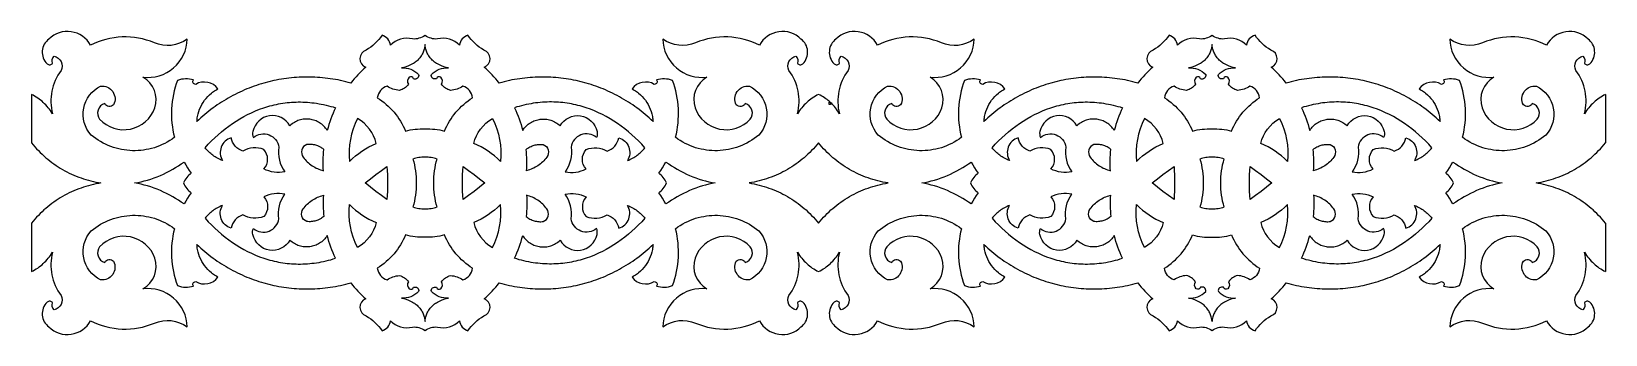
# Model space of a CAD drawing. Extents: x -285 to 0, y 191 to 246.
import ezdxf

# ---------------------------------------------------------------- set-up
doc = ezdxf.new("R2010")
doc.units = 0
doc.header["$MEASUREMENT"] = 0
doc.layers.get('0').update_dxf_attribs({"linetype": 'CONTINUOUS'})
doc.layers.add('LAYER_1', color=18, linetype='CONTINUOUS')

msp = doc.modelspace()

# ---------------------------------------------------------------- linework, layer by layer
for p, q in [((-285.26, 234.28), (-285.26, 225.5)), ((0, 234.28), (0, 225.5)), ((-285.26, 210.92), (-285.26, 202.14)), ((0, 210.92), (0, 202.14))]:
    msp.add_line(p, q)
at = {"layer": 'LAYER_1'}
for points in [[(0, 234.28), (-0.29, 234.13), (-0.57, 233.98), (-0.85, 233.81), (-1.13, 233.63), (-1.39, 233.45), (-1.65, 233.25), (-1.9, 233.04), (-2.14, 232.83), (-2.38, 232.6), (-2.61, 232.37), (-2.83, 232.12), (-3.04, 231.87), (-3.24, 231.61), (-3.44, 231.34), (-3.62, 231.06), (-3.8, 230.77, 0.228575), (-5.37, 238.62, -0.486775), (-4.09, 241.22, -0.309839), (-3.83, 239.97, 0.497297), (-2.83, 239.84, 0.459835), (-3.17, 244.33, 0.503262), (-10.69, 243.2, 0.223243), (-22.27, 243.64, -0.263741), (-28.23, 244.31, 0.442061), (-20.21, 237.42, 0.358052), (-22.36, 231.85, 0.564316), (-12.36, 229.79, 0.534888), (-13.29, 232.61, -0.521443), (-14.89, 232.4, -0.600671), (-12.53, 235.78, -0.497278), (-10.81, 226.91), (-11.22, 226.58), (-11.65, 226.27), (-12.08, 225.98), (-12.52, 225.71), (-12.97, 225.46), (-13.43, 225.23), (-13.89, 225.02), (-14.37, 224.83), (-14.84, 224.67), (-15.33, 224.52), (-15.82, 224.39), (-16.31, 224.29), (-16.8, 224.2), (-17.3, 224.14), (-17.8, 224.09), (-18.3, 224.07), (-18.8, 224.06), (-19.3, 224.08), (-19.8, 224.12), (-20.3, 224.18), (-20.79, 224.26), (-21.29, 224.36), (-21.78, 224.48), (-22.26, 224.62), (-22.74, 224.78), (-23.22, 224.97), (-23.69, 225.17), (-24.15, 225.39), (-24.6, 225.64), (-25.05, 225.91), (-25.48, 226.19), (-25.91, 226.5), (-25.76, 227.13), (-25.63, 227.78), (-25.53, 228.42), (-25.45, 229.07), (-25.4, 229.72), (-25.37, 230.37), (-25.37, 231.02), (-25.39, 231.68), (-25.43, 232.33), (-25.51, 232.98), (-25.6, 233.63), (-25.72, 234.28), (-25.87, 234.93), (-26.05, 235.57), (-26.24, 236.2), (-26.47, 236.83, 0.157994), (-29.35, 236.92, -0.6), (-29.75, 236.11, 0.380671), (-33.79, 235.3), (-33.58, 235.18), (-33.38, 235.06), (-33.19, 234.94), (-32.99, 234.81), (-32.81, 234.67), (-32.62, 234.53), (-32.27, 234.23), (-31.95, 233.91), (-31.64, 233.56), (-31.36, 233.21), (-31.1, 232.83), (-30.87, 232.44), (-30.66, 232.03), (-30.48, 231.61), (-30.32, 231.18), (-30.2, 230.74), (-30.14, 230.52), (-30.1, 230.29), (-30.06, 230.06), (-30.03, 229.83), (-30, 229.6), (-29.99, 229.36), (-30.34, 229.69), (-30.69, 230.02), (-31.05, 230.34), (-31.41, 230.65), (-31.78, 230.95), (-32.15, 231.25), (-32.52, 231.54), (-32.9, 231.82), (-33.29, 232.1), (-33.67, 232.37), (-34.07, 232.64), (-34.46, 232.89), (-34.86, 233.14), (-35.26, 233.39), (-35.67, 233.62), (-36.08, 233.85), (-36.49, 234.08), (-36.9, 234.29), (-37.32, 234.5), (-37.74, 234.7), (-38.17, 234.9), (-38.6, 235.09), (-39.03, 235.27), (-39.46, 235.44), (-39.89, 235.61), (-40.33, 235.77), (-40.77, 235.92), (-41.21, 236.07), (-41.66, 236.2), (-42.11, 236.34), (-43, 236.58), (-43.91, 236.79), (-44.37, 236.88), (-44.82, 236.97), (-45.28, 237.05), (-45.74, 237.12), (-46.2, 237.19), (-46.67, 237.24), (-47.13, 237.29), (-47.59, 237.34), (-48.06, 237.37), (-48.53, 237.4), (-48.99, 237.42), (-49.46, 237.43), (-49.93, 237.44), (-50.4, 237.44), (-50.87, 237.42), (-51.33, 237.41), (-51.8, 237.38), (-52.27, 237.35), (-52.74, 237.31), (-53.21, 237.26), (-53.68, 237.2), (-54.15, 237.14), (-54.62, 237.06), (-55.09, 236.98), (-55.55, 236.9), (-56.02, 236.8), (-56.49, 236.7), (-56.95, 236.58), (-57.41, 236.46), (-57.88, 236.34), (-58.18, 236.72), (-58.5, 237.1), (-58.82, 237.48), (-59.16, 237.84), (-59.5, 238.2), (-59.85, 238.56), (-60.21, 238.9), (-60.58, 239.24, 0.707353), (-60.64, 242.33, -0.11005), (-63.52, 245.02, 0.293502), (-65.05, 243.22, 0.263818), (-69.04, 244.34), (-69.35, 244.33), (-69.64, 244.35), (-69.94, 244.39), (-70.22, 244.46), (-70.5, 244.55), (-70.78, 244.66), (-71.05, 244.8), (-71.31, 244.96), (-71.31, 244.96), (-71.31, 244.96), (-71.58, 244.8), (-71.85, 244.66), (-72.12, 244.55), (-72.4, 244.46), (-72.69, 244.39), (-72.98, 244.35), (-73.28, 244.33), (-73.58, 244.34, 0.263818), (-77.58, 243.22, 0.293502), (-79.1, 245.02, -0.11005), (-81.98, 242.33, 0.707353), (-82.05, 239.24), (-82.41, 238.9), (-82.77, 238.56), (-83.13, 238.2), (-83.47, 237.84), (-83.8, 237.48), (-84.13, 237.1), (-84.44, 236.72), (-84.75, 236.34), (-85.21, 236.46), (-85.67, 236.58), (-86.14, 236.7), (-86.61, 236.8), (-87.07, 236.9), (-87.54, 236.98), (-88.01, 237.06), (-88.48, 237.14), (-88.94, 237.2), (-89.41, 237.26), (-89.88, 237.31), (-90.35, 237.35), (-90.82, 237.38), (-91.29, 237.41), (-91.76, 237.42), (-92.23, 237.44), (-92.7, 237.44), (-93.16, 237.43), (-93.63, 237.42), (-94.1, 237.4), (-94.57, 237.37), (-95.03, 237.34), (-95.5, 237.29), (-95.96, 237.24), (-96.42, 237.19), (-96.88, 237.12), (-97.34, 237.05), (-97.8, 236.97), (-98.26, 236.88), (-98.71, 236.79), (-99.62, 236.58), (-100.52, 236.34), (-100.97, 236.2), (-101.41, 236.07), (-101.85, 235.92), (-102.29, 235.77), (-102.73, 235.61), (-103.17, 235.44), (-103.6, 235.27), (-104.03, 235.09), (-104.46, 234.9), (-104.88, 234.7), (-105.3, 234.5), (-105.72, 234.29), (-106.14, 234.08), (-106.55, 233.85), (-106.96, 233.62), (-107.36, 233.39), (-107.77, 233.14), (-108.16, 232.89), (-108.56, 232.64), (-108.95, 232.37), (-109.34, 232.1), (-109.72, 231.82), (-110.1, 231.54), (-110.48, 231.25), (-110.85, 230.95), (-111.21, 230.65), (-111.58, 230.34), (-111.94, 230.02), (-112.29, 229.69), (-112.64, 229.36), (-112.62, 229.6), (-112.6, 229.83), (-112.57, 230.06), (-112.53, 230.29), (-112.43, 230.74), (-112.3, 231.18), (-112.15, 231.61), (-111.96, 232.03), (-111.76, 232.44), (-111.52, 232.83), (-111.26, 233.21), (-110.98, 233.56), (-110.68, 233.91), (-110.35, 234.23), (-110, 234.53), (-109.82, 234.67), (-109.63, 234.81), (-109.44, 234.94), (-109.24, 235.06), (-109.04, 235.18), (-108.83, 235.3, 0.380671), (-112.87, 236.11, -0.6), (-113.28, 236.92, 0.157994), (-116.16, 236.83), (-116.38, 236.2), (-116.58, 235.57), (-116.75, 234.93), (-116.9, 234.28), (-117.02, 233.63), (-117.12, 232.98), (-117.19, 232.33), (-117.24, 231.68), (-117.26, 231.02), (-117.26, 230.37), (-117.23, 229.72), (-117.17, 229.07), (-117.1, 228.42), (-116.99, 227.78), (-116.87, 227.13), (-116.71, 226.5), (-117.14, 226.19), (-117.58, 225.91), (-118.02, 225.64), (-118.48, 225.39), (-118.94, 225.17), (-119.41, 224.97), (-119.88, 224.78), (-120.36, 224.62), (-120.85, 224.48), (-121.34, 224.36), (-121.83, 224.26), (-122.33, 224.18), (-122.82, 224.12), (-123.32, 224.08), (-123.83, 224.06), (-124.33, 224.07), (-124.83, 224.09), (-125.33, 224.14), (-125.82, 224.2), (-126.32, 224.29), (-126.81, 224.39), (-127.3, 224.52), (-127.78, 224.67), (-128.26, 224.83), (-128.73, 225.02), (-129.2, 225.23), (-129.65, 225.46), (-130.1, 225.71), (-130.55, 225.98), (-130.98, 226.27), (-131.4, 226.58), (-131.81, 226.91, -0.497278), (-130.1, 235.78, -0.600671), (-127.74, 232.4, -0.521443), (-129.34, 232.61, 0.534888), (-130.27, 229.79, 0.564316), (-120.27, 231.85, 0.358052), (-122.42, 237.42, 0.442061), (-114.39, 244.31, -0.263741), (-120.36, 243.64, 0.223243), (-131.93, 243.2, 0.503262), (-139.46, 244.33, 0.459835), (-139.8, 239.84, 0.497297), (-138.8, 239.97, -0.309839), (-138.53, 241.22, -0.486775), (-137.26, 238.62, 0.228575), (-138.83, 230.77), (-139, 231.06), (-139.19, 231.33), (-139.37, 231.59), (-139.56, 231.84), (-139.74, 232.07), (-139.92, 232.27), (-140.09, 232.45), (-140.24, 232.61), (-140.39, 232.73), (-140.51, 232.82), (-140.62, 232.88), (-140.66, 232.89), (-140.7, 232.89), (-140.73, 232.89), (-140.75, 232.87), (-140.77, 232.84), (-140.78, 232.8), (-140.78, 232.75), (-140.77, 232.69), (-140.73, 232.52), (-140.57, 232.5), (-140.51, 232.5), (-140.46, 232.51), (-140.43, 232.53), (-140.4, 232.55), (-140.39, 232.57), (-140.39, 232.61), (-140.4, 232.65), (-140.42, 232.69), (-140.48, 232.79), (-140.58, 232.91), (-140.72, 233.05), (-140.88, 233.19), (-141.08, 233.34), (-141.29, 233.5), (-141.53, 233.66), (-141.78, 233.82), (-142.05, 233.98), (-142.34, 234.13), (-142.63, 234.28), (-142.92, 234.13), (-143.2, 233.98), (-143.48, 233.81), (-143.76, 233.63), (-144.02, 233.45), (-144.28, 233.25), (-144.53, 233.04), (-144.77, 232.83), (-145.01, 232.6), (-145.24, 232.37), (-145.46, 232.12), (-145.67, 231.87), (-145.87, 231.61), (-146.07, 231.34), (-146.25, 231.06), (-146.43, 230.77, 0.228575), (-148, 238.62, -0.486775), (-146.72, 241.22, -0.309839), (-146.46, 239.97, 0.497297), (-145.46, 239.84, 0.459835), (-145.8, 244.33, 0.503262), (-153.32, 243.2, 0.223243), (-164.9, 243.64, -0.263741), (-170.86, 244.31, 0.442061), (-162.84, 237.42, 0.358052), (-164.99, 231.85, 0.564316), (-154.99, 229.79, 0.534888), (-155.92, 232.61, -0.521443), (-157.52, 232.4, -0.600671), (-155.16, 235.78, -0.497278), (-153.44, 226.91), (-153.85, 226.58), (-154.28, 226.27), (-154.71, 225.98), (-155.15, 225.71), (-155.6, 225.46), (-156.06, 225.23), (-156.52, 225.02), (-157, 224.83), (-157.47, 224.67), (-157.96, 224.52), (-158.45, 224.39), (-158.94, 224.29), (-159.43, 224.2), (-159.93, 224.14), (-160.43, 224.09), (-160.93, 224.07), (-161.43, 224.06), (-161.93, 224.08), (-162.43, 224.12), (-162.93, 224.18), (-163.42, 224.26), (-163.92, 224.36), (-164.41, 224.48), (-164.89, 224.62), (-165.37, 224.78), (-165.85, 224.97), (-166.32, 225.17), (-166.78, 225.39), (-167.23, 225.64), (-167.68, 225.91), (-168.11, 226.19), (-168.54, 226.5), (-168.39, 227.13), (-168.26, 227.78), (-168.16, 228.42), (-168.08, 229.07), (-168.03, 229.72), (-168, 230.37), (-168, 231.02), (-168.02, 231.68), (-168.06, 232.33), (-168.14, 232.98), (-168.23, 233.63), (-168.35, 234.28), (-168.5, 234.93), (-168.68, 235.57), (-168.87, 236.2), (-169.1, 236.83, 0.157994), (-171.98, 236.92, -0.6), (-172.38, 236.11, 0.380671), (-176.42, 235.3), (-176.21, 235.18), (-176.01, 235.06), (-175.81, 234.94), (-175.62, 234.81), (-175.44, 234.67), (-175.25, 234.53), (-174.9, 234.23), (-174.58, 233.91), (-174.27, 233.56), (-173.99, 233.21), (-173.73, 232.83), (-173.5, 232.44), (-173.29, 232.03), (-173.11, 231.61), (-172.95, 231.18), (-172.83, 230.74), (-172.77, 230.52), (-172.73, 230.29), (-172.69, 230.06), (-172.66, 229.83), (-172.63, 229.6), (-172.62, 229.36), (-172.97, 229.69), (-173.32, 230.02), (-173.68, 230.34), (-174.04, 230.65), (-174.41, 230.95), (-174.78, 231.25), (-175.15, 231.54), (-175.53, 231.82), (-175.92, 232.1), (-176.3, 232.37), (-176.7, 232.64), (-177.09, 232.89), (-177.49, 233.14), (-177.89, 233.39), (-178.3, 233.62), (-178.71, 233.85), (-179.12, 234.08), (-179.53, 234.29), (-179.95, 234.5), (-180.37, 234.7), (-180.8, 234.9), (-181.23, 235.09), (-181.66, 235.27), (-182.09, 235.44), (-182.52, 235.61), (-182.96, 235.77), (-183.4, 235.92), (-183.84, 236.07), (-184.29, 236.2), (-184.74, 236.34), (-185.63, 236.58), (-186.54, 236.79), (-187, 236.88), (-187.45, 236.97), (-187.91, 237.05), (-188.37, 237.12), (-188.83, 237.19), (-189.3, 237.24), (-189.76, 237.29), (-190.22, 237.34), (-190.69, 237.37), (-191.16, 237.4), (-191.62, 237.42), (-192.09, 237.43), (-192.56, 237.44), (-193.03, 237.44), (-193.49, 237.42), (-193.96, 237.41), (-194.43, 237.38), (-194.9, 237.35), (-195.37, 237.31), (-195.84, 237.26), (-196.31, 237.2), (-196.78, 237.14), (-197.25, 237.06), (-197.72, 236.98), (-198.18, 236.9), (-198.65, 236.8), (-199.11, 236.7), (-199.58, 236.58), (-200.04, 236.46), (-200.51, 236.34), (-200.81, 236.72), (-201.13, 237.1), (-201.45, 237.48), (-201.79, 237.84), (-202.13, 238.2), (-202.48, 238.56), (-202.84, 238.9), (-203.21, 239.24, 0.707353), (-203.27, 242.33, -0.11005), (-206.15, 245.02, 0.293502), (-207.68, 243.22, 0.263818), (-211.67, 244.34), (-211.98, 244.33), (-212.27, 244.35), (-212.57, 244.39), (-212.85, 244.46), (-213.13, 244.55), (-213.41, 244.66), (-213.68, 244.8), (-213.94, 244.96), (-213.94, 244.96), (-213.94, 244.96), (-214.21, 244.8), (-214.48, 244.66), (-214.75, 244.55), (-215.03, 244.46), (-215.32, 244.39), (-215.61, 244.35), (-215.91, 244.33), (-216.21, 244.34, 0.263818), (-220.21, 243.22, 0.293502), (-221.73, 245.02, -0.11005), (-224.61, 242.33, 0.707353), (-224.68, 239.24), (-225.04, 238.9), (-225.4, 238.56), (-225.76, 238.2), (-226.1, 237.84), (-226.43, 237.48), (-226.76, 237.1), (-227.07, 236.72), (-227.38, 236.34), (-227.84, 236.46), (-228.3, 236.58), (-228.77, 236.7), (-229.24, 236.8), (-229.7, 236.9), (-230.17, 236.98), (-230.64, 237.06), (-231.11, 237.14), (-231.57, 237.2), (-232.04, 237.26), (-232.51, 237.31), (-232.98, 237.35), (-233.45, 237.38), (-233.92, 237.41), (-234.39, 237.42), (-234.86, 237.44), (-235.33, 237.44), (-235.79, 237.43), (-236.26, 237.42), (-236.73, 237.4), (-237.2, 237.37), (-237.66, 237.34), (-238.12, 237.29), (-238.59, 237.24), (-239.05, 237.19), (-239.51, 237.12), (-239.97, 237.05), (-240.43, 236.97), (-240.89, 236.88), (-241.34, 236.79), (-242.25, 236.58), (-243.15, 236.34), (-243.6, 236.2), (-244.04, 236.07), (-244.48, 235.92), (-244.92, 235.77), (-245.36, 235.61), (-245.8, 235.44), (-246.23, 235.27), (-246.66, 235.09), (-247.09, 234.9), (-247.51, 234.7), (-247.93, 234.5), (-248.35, 234.29), (-248.77, 234.08), (-249.18, 233.85), (-249.59, 233.62), (-249.99, 233.39), (-250.4, 233.14), (-250.79, 232.89), (-251.19, 232.64), (-251.58, 232.37), (-251.97, 232.1), (-252.35, 231.82), (-252.73, 231.54), (-253.11, 231.25), (-253.48, 230.95), (-253.84, 230.65), (-254.21, 230.34), (-254.57, 230.02), (-254.92, 229.69), (-255.27, 229.36), (-255.25, 229.6), (-255.23, 229.83), (-255.2, 230.06), (-255.16, 230.29), (-255.06, 230.74), (-254.93, 231.18), (-254.78, 231.61), (-254.59, 232.03), (-254.38, 232.44), (-254.15, 232.83), (-253.89, 233.21), (-253.61, 233.56), (-253.31, 233.91), (-252.98, 234.23), (-252.63, 234.53), (-252.45, 234.67), (-252.26, 234.81), (-252.07, 234.94), (-251.87, 235.06), (-251.67, 235.18), (-251.46, 235.3, 0.380671), (-255.5, 236.11, -0.6), (-255.91, 236.92, 0.157994), (-258.78, 236.83), (-259.01, 236.2), (-259.21, 235.57), (-259.38, 234.93), (-259.53, 234.28), (-259.65, 233.63), (-259.75, 232.98), (-259.82, 232.33), (-259.87, 231.68), (-259.89, 231.02), (-259.89, 230.37), (-259.86, 229.72), (-259.8, 229.07), (-259.73, 228.42), (-259.62, 227.78), (-259.5, 227.13), (-259.34, 226.5), (-259.77, 226.19), (-260.21, 225.91), (-260.65, 225.64), (-261.11, 225.39), (-261.57, 225.17), (-262.04, 224.97), (-262.51, 224.78), (-262.99, 224.62), (-263.48, 224.48), (-263.97, 224.36), (-264.46, 224.26), (-264.96, 224.18), (-265.45, 224.12), (-265.95, 224.08), (-266.45, 224.06), (-266.96, 224.07), (-267.46, 224.09), (-267.96, 224.14), (-268.45, 224.2), (-268.95, 224.29), (-269.44, 224.39), (-269.93, 224.52), (-270.41, 224.67), (-270.89, 224.83), (-271.36, 225.02), (-271.83, 225.23), (-272.28, 225.46), (-272.73, 225.71), (-273.18, 225.98), (-273.61, 226.27), (-274.03, 226.58), (-274.44, 226.91, -0.497278), (-272.73, 235.78, -0.600671), (-270.37, 232.4, -0.521443), (-271.97, 232.61, 0.534888), (-272.9, 229.79, 0.564316), (-262.9, 231.85, 0.358052), (-265.05, 237.42, 0.442061), (-257.02, 244.31, -0.263741), (-262.99, 243.64, 0.223243), (-274.56, 243.2, 0.503262), (-282.09, 244.33, 0.459835), (-282.43, 239.84, 0.497297), (-281.43, 239.97, -0.309839), (-281.16, 241.22, -0.486775), (-279.89, 238.62, 0.228575), (-281.45, 230.77), (-281.63, 231.06), (-281.82, 231.34), (-282.01, 231.61), (-282.22, 231.87), (-282.43, 232.12), (-282.65, 232.37), (-282.88, 232.6), (-283.11, 232.83), (-283.35, 233.04), (-283.61, 233.25), (-283.86, 233.45), (-284.13, 233.63), (-284.4, 233.81), (-284.68, 233.98), (-284.96, 234.13), (-285.26, 234.28)], [(-285.26, 202.14), (-284.96, 202.29), (-284.68, 202.44), (-284.4, 202.61), (-284.13, 202.78), (-283.86, 202.97), (-283.61, 203.17), (-283.35, 203.37), (-283.11, 203.59), (-282.88, 203.82), (-282.65, 204.05), (-282.43, 204.3), (-282.22, 204.55), (-282.01, 204.81), (-281.82, 205.08), (-281.63, 205.36), (-281.45, 205.65, 0.228575), (-279.89, 197.8, -0.486775), (-281.16, 195.2, -0.309839), (-281.43, 196.45, 0.497297), (-282.43, 196.58, 0.459835), (-282.09, 192.09, 0.503262), (-274.56, 193.22, 0.223243), (-262.99, 192.78, -0.263741), (-257.02, 192.11, 0.442061), (-265.05, 198.99, 0.358052), (-262.9, 204.56, 0.564316), (-272.9, 206.63, 0.534888), (-271.97, 203.8, -0.521443), (-270.37, 204.01, -0.600671), (-272.73, 200.64, -0.497278), (-274.44, 209.51), (-274.03, 209.84), (-273.61, 210.15), (-273.18, 210.44), (-272.73, 210.71), (-272.28, 210.96), (-271.83, 211.19), (-271.36, 211.4), (-270.89, 211.58), (-270.41, 211.75), (-269.93, 211.9), (-269.44, 212.03), (-268.95, 212.13), (-268.45, 212.22), (-267.96, 212.28), (-267.46, 212.33), (-266.96, 212.35), (-266.45, 212.35), (-265.95, 212.33), (-265.45, 212.3), (-264.96, 212.24), (-264.46, 212.16), (-263.97, 212.06), (-263.48, 211.94), (-262.99, 211.8), (-262.51, 211.63), (-262.04, 211.45), (-261.57, 211.25), (-261.11, 211.02), (-260.65, 210.78), (-260.21, 210.51), (-259.77, 210.23), (-259.34, 209.92), (-259.5, 209.28), (-259.62, 208.64), (-259.73, 208), (-259.8, 207.35), (-259.86, 206.7), (-259.89, 206.05), (-259.89, 205.39), (-259.87, 204.74), (-259.82, 204.09), (-259.75, 203.43), (-259.65, 202.78), (-259.53, 202.14), (-259.38, 201.49), (-259.21, 200.85), (-259.01, 200.21), (-258.78, 199.58, 0.157994), (-255.91, 199.5, -0.6), (-255.5, 200.31, 0.380671), (-251.46, 201.12), (-251.67, 201.23), (-251.87, 201.35), (-252.07, 201.48), (-252.26, 201.61), (-252.45, 201.75), (-252.63, 201.89), (-252.98, 202.19), (-253.31, 202.51), (-253.61, 202.85), (-253.89, 203.21), (-254.15, 203.59), (-254.38, 203.98), (-254.59, 204.39), (-254.78, 204.8), (-254.93, 205.24), (-255.06, 205.68), (-255.11, 205.9), (-255.16, 206.13), (-255.2, 206.36), (-255.23, 206.59), (-255.25, 206.82), (-255.27, 207.05), (-254.92, 206.72), (-254.57, 206.4), (-254.21, 206.08), (-253.84, 205.77), (-253.48, 205.47), (-253.11, 205.17), (-252.73, 204.88), (-252.35, 204.59), (-251.97, 204.32), (-251.58, 204.04), (-251.19, 203.78), (-250.79, 203.52), (-250.4, 203.27), (-249.99, 203.03), (-249.59, 202.79), (-249.18, 202.56), (-248.77, 202.34), (-248.35, 202.12), (-247.93, 201.92), (-247.51, 201.71), (-247.09, 201.52), (-246.66, 201.33), (-246.23, 201.15), (-245.8, 200.98), (-245.36, 200.81), (-244.92, 200.65), (-244.48, 200.5), (-244.04, 200.35), (-243.6, 200.21), (-243.15, 200.08), (-242.25, 199.84), (-241.34, 199.63), (-240.89, 199.54), (-240.43, 199.45), (-239.97, 199.37), (-239.51, 199.3), (-239.05, 199.23), (-238.59, 199.17), (-238.12, 199.12), (-237.66, 199.08), (-237.2, 199.05), (-236.73, 199.02), (-236.26, 199), (-235.79, 198.98), (-235.33, 198.98), (-234.86, 198.98), (-234.39, 198.99), (-233.92, 199.01), (-233.45, 199.04), (-232.98, 199.07), (-232.51, 199.11), (-232.04, 199.16), (-231.57, 199.22), (-231.11, 199.28), (-230.64, 199.35), (-230.17, 199.43), (-229.7, 199.52), (-229.24, 199.62), (-228.77, 199.72), (-228.3, 199.83), (-227.84, 199.95), (-227.38, 200.08), (-227.07, 199.69), (-226.76, 199.31), (-226.43, 198.94), (-226.1, 198.57), (-225.76, 198.21), (-225.4, 197.86), (-225.04, 197.52), (-224.68, 197.18, 0.707353), (-224.61, 194.09, -0.11005), (-221.73, 191.4, 0.293502), (-220.21, 193.2, 0.263818), (-216.21, 192.07), (-215.91, 192.09), (-215.61, 192.07), (-215.32, 192.03), (-215.03, 191.96), (-214.75, 191.87), (-214.48, 191.75), (-214.21, 191.62), (-213.94, 191.46), (-213.94, 191.46), (-213.94, 191.46), (-213.68, 191.62), (-213.41, 191.75), (-213.13, 191.87), (-212.85, 191.96), (-212.57, 192.03), (-212.27, 192.07), (-211.98, 192.09), (-211.67, 192.07, 0.263818), (-207.68, 193.2, 0.293502), (-206.15, 191.4, -0.11005), (-203.27, 194.09, 0.707353), (-203.21, 197.18), (-202.84, 197.52), (-202.48, 197.86), (-202.13, 198.21), (-201.79, 198.57), (-201.45, 198.94), (-201.13, 199.31), (-200.81, 199.69), (-200.51, 200.08), (-200.04, 199.95), (-199.58, 199.83), (-199.11, 199.72), (-198.65, 199.62), (-198.18, 199.52), (-197.72, 199.43), (-197.25, 199.35), (-196.78, 199.28), (-196.31, 199.22), (-195.84, 199.16), (-195.37, 199.11), (-194.9, 199.07), (-194.43, 199.04), (-193.96, 199.01), (-193.49, 198.99), (-193.03, 198.98), (-192.56, 198.98), (-192.09, 198.98), (-191.62, 199), (-191.16, 199.02), (-190.69, 199.05), (-190.22, 199.08), (-189.76, 199.12), (-189.3, 199.17), (-188.83, 199.23), (-188.37, 199.3), (-187.91, 199.37), (-187.45, 199.45), (-187, 199.54), (-186.54, 199.63), (-185.63, 199.84), (-184.74, 200.08), (-184.29, 200.21), (-183.84, 200.35), (-183.4, 200.5), (-182.96, 200.65), (-182.52, 200.81), (-182.09, 200.98), (-181.66, 201.15), (-181.23, 201.33), (-180.8, 201.52), (-180.37, 201.71), (-179.95, 201.92), (-179.53, 202.12), (-179.12, 202.34), (-178.71, 202.56), (-178.3, 202.79), (-177.89, 203.03), (-177.49, 203.27), (-177.09, 203.52), (-176.7, 203.78), (-176.3, 204.04), (-175.92, 204.32), (-175.53, 204.59), (-175.15, 204.88), (-174.78, 205.17), (-174.41, 205.47), (-174.04, 205.77), (-173.68, 206.08), (-173.32, 206.4), (-172.97, 206.72), (-172.62, 207.05), (-172.63, 206.82), (-172.66, 206.59), (-172.69, 206.36), (-172.73, 206.13), (-172.83, 205.68), (-172.95, 205.24), (-173.11, 204.8), (-173.29, 204.39), (-173.5, 203.98), (-173.73, 203.59), (-173.99, 203.21), (-174.27, 202.85), (-174.58, 202.51), (-174.9, 202.19), (-175.25, 201.89), (-175.44, 201.75), (-175.62, 201.61), (-175.81, 201.48), (-176.01, 201.35), (-176.21, 201.23), (-176.42, 201.12, 0.380671), (-172.38, 200.31, -0.6), (-171.98, 199.5, 0.157994), (-169.1, 199.58), (-168.87, 200.21), (-168.68, 200.85), (-168.5, 201.49), (-168.35, 202.14), (-168.23, 202.78), (-168.14, 203.43), (-168.06, 204.09), (-168.02, 204.74), (-168, 205.39), (-168, 206.05), (-168.03, 206.7), (-168.08, 207.35), (-168.16, 208), (-168.26, 208.64), (-168.39, 209.28), (-168.54, 209.92), (-168.11, 210.23), (-167.68, 210.51), (-167.23, 210.78), (-166.78, 211.02), (-166.32, 211.25), (-165.85, 211.45), (-165.37, 211.63), (-164.89, 211.8), (-164.41, 211.94), (-163.92, 212.06), (-163.42, 212.16), (-162.93, 212.24), (-162.43, 212.3), (-161.93, 212.33), (-161.43, 212.35), (-160.93, 212.35), (-160.43, 212.33), (-159.93, 212.28), (-159.43, 212.22), (-158.94, 212.13), (-158.45, 212.03), (-157.96, 211.9), (-157.47, 211.75), (-157, 211.58), (-156.52, 211.4), (-156.06, 211.19), (-155.6, 210.96), (-155.15, 210.71), (-154.71, 210.44), (-154.28, 210.15), (-153.85, 209.84), (-153.44, 209.51, -0.497278), (-155.16, 200.64, -0.600671), (-157.52, 204.01, -0.521443), (-155.92, 203.8, 0.534888), (-154.99, 206.63, 0.564316), (-164.99, 204.56, 0.358052), (-162.84, 198.99, 0.442061), (-170.86, 192.11, -0.263741), (-164.9, 192.78, 0.223243), (-153.32, 193.22, 0.503262), (-145.8, 192.09, 0.459835), (-145.46, 196.58, 0.497297), (-146.46, 196.45, -0.309839), (-146.72, 195.2, -0.486775), (-148, 197.8, 0.228575), (-146.43, 205.65), (-146.25, 205.36), (-146.07, 205.08), (-145.87, 204.81), (-145.67, 204.55), (-145.46, 204.3), (-145.24, 204.05), (-145.01, 203.82), (-144.77, 203.59), (-144.53, 203.37), (-144.28, 203.17), (-144.02, 202.97), (-143.76, 202.78), (-143.48, 202.61), (-143.2, 202.44), (-142.92, 202.29), (-142.63, 202.14), (-142.34, 202.29), (-142.05, 202.44), (-141.77, 202.61), (-141.5, 202.78), (-141.23, 202.97), (-140.98, 203.17), (-140.73, 203.37), (-140.48, 203.59), (-140.25, 203.82), (-140.02, 204.05), (-139.8, 204.3), (-139.59, 204.55), (-139.38, 204.81), (-139.19, 205.08), (-139, 205.36), (-138.83, 205.65, 0.228575), (-137.26, 197.8, -0.486775), (-138.53, 195.2, -0.309839), (-138.8, 196.45, 0.497297), (-139.8, 196.58, 0.459835), (-139.46, 192.09, 0.503262), (-131.93, 193.22, 0.223243), (-120.36, 192.78, -0.263741), (-114.39, 192.11, 0.442061), (-122.42, 198.99, 0.358052), (-120.27, 204.56, 0.564316), (-130.27, 206.63, 0.534888), (-129.34, 203.8, -0.521443), (-127.74, 204.01, -0.600671), (-130.1, 200.64, -0.497278), (-131.81, 209.51), (-131.4, 209.84), (-130.98, 210.15), (-130.55, 210.44), (-130.1, 210.71), (-129.65, 210.96), (-129.2, 211.19), (-128.73, 211.4), (-128.26, 211.58), (-127.78, 211.75), (-127.3, 211.9), (-126.81, 212.03), (-126.32, 212.13), (-125.82, 212.22), (-125.33, 212.28), (-124.83, 212.33), (-124.33, 212.35), (-123.83, 212.35), (-123.32, 212.33), (-122.82, 212.3), (-122.33, 212.24), (-121.83, 212.16), (-121.34, 212.06), (-120.85, 211.94), (-120.36, 211.8), (-119.88, 211.63), (-119.41, 211.45), (-118.94, 211.25), (-118.48, 211.02), (-118.02, 210.78), (-117.58, 210.51), (-117.14, 210.23), (-116.71, 209.92), (-116.87, 209.28), (-116.99, 208.64), (-117.1, 208), (-117.17, 207.35), (-117.23, 206.7), (-117.26, 206.05), (-117.26, 205.39), (-117.24, 204.74), (-117.19, 204.09), (-117.12, 203.43), (-117.02, 202.78), (-116.9, 202.14), (-116.75, 201.49), (-116.58, 200.85), (-116.38, 200.21), (-116.16, 199.58, 0.157994), (-113.28, 199.5, -0.6), (-112.87, 200.31, 0.380671), (-108.83, 201.12), (-109.04, 201.23), (-109.24, 201.35), (-109.44, 201.48), (-109.63, 201.61), (-109.82, 201.75), (-110, 201.89), (-110.35, 202.19), (-110.68, 202.51), (-110.98, 202.85), (-111.26, 203.21), (-111.52, 203.59), (-111.76, 203.98), (-111.96, 204.39), (-112.15, 204.8), (-112.3, 205.24), (-112.43, 205.68), (-112.48, 205.9), (-112.53, 206.13), (-112.57, 206.36), (-112.6, 206.59), (-112.62, 206.82), (-112.64, 207.05), (-112.29, 206.72), (-111.94, 206.4), (-111.58, 206.08), (-111.21, 205.77), (-110.85, 205.47), (-110.48, 205.17), (-110.1, 204.88), (-109.72, 204.59), (-109.34, 204.32), (-108.95, 204.04), (-108.56, 203.78), (-108.16, 203.52), (-107.77, 203.27), (-107.36, 203.03), (-106.96, 202.79), (-106.55, 202.56), (-106.14, 202.34), (-105.72, 202.12), (-105.3, 201.92), (-104.88, 201.71), (-104.46, 201.52), (-104.03, 201.33), (-103.6, 201.15), (-103.17, 200.98), (-102.73, 200.81), (-102.29, 200.65), (-101.85, 200.5), (-101.41, 200.35), (-100.97, 200.21), (-100.52, 200.08), (-99.62, 199.84), (-98.71, 199.63), (-98.26, 199.54), (-97.8, 199.45), (-97.34, 199.37), (-96.88, 199.3), (-96.42, 199.23), (-95.96, 199.17), (-95.5, 199.12), (-95.03, 199.08), (-94.57, 199.05), (-94.1, 199.02), (-93.63, 199), (-93.16, 198.98), (-92.7, 198.98), (-92.23, 198.98), (-91.76, 198.99), (-91.29, 199.01), (-90.82, 199.04), (-90.35, 199.07), (-89.88, 199.11), (-89.41, 199.16), (-88.94, 199.22), (-88.48, 199.28), (-88.01, 199.35), (-87.54, 199.43), (-87.07, 199.52), (-86.61, 199.62), (-86.14, 199.72), (-85.67, 199.83), (-85.21, 199.95), (-84.75, 200.08), (-84.44, 199.69), (-84.13, 199.31), (-83.8, 198.94), (-83.47, 198.57), (-83.13, 198.21), (-82.77, 197.86), (-82.41, 197.52), (-82.05, 197.18, 0.707353), (-81.98, 194.09, -0.11005), (-79.1, 191.4, 0.293502), (-77.58, 193.2, 0.263818), (-73.58, 192.07), (-73.28, 192.09), (-72.98, 192.07), (-72.69, 192.03), (-72.4, 191.96), (-72.12, 191.87), (-71.85, 191.75), (-71.58, 191.62), (-71.31, 191.46), (-71.31, 191.46), (-71.31, 191.46), (-71.05, 191.62), (-70.78, 191.75), (-70.5, 191.87), (-70.22, 191.96), (-69.94, 192.03), (-69.64, 192.07), (-69.35, 192.09), (-69.04, 192.07, 0.263818), (-65.05, 193.2, 0.293502), (-63.52, 191.4, -0.11005), (-60.64, 194.09, 0.707353), (-60.58, 197.18), (-60.21, 197.52), (-59.85, 197.86), (-59.5, 198.21), (-59.16, 198.57), (-58.82, 198.94), (-58.5, 199.31), (-58.18, 199.69), (-57.88, 200.08), (-57.41, 199.95), (-56.95, 199.83), (-56.49, 199.72), (-56.02, 199.62), (-55.55, 199.52), (-55.09, 199.43), (-54.62, 199.35), (-54.15, 199.28), (-53.68, 199.22), (-53.21, 199.16), (-52.74, 199.11), (-52.27, 199.07), (-51.8, 199.04), (-51.33, 199.01), (-50.87, 198.99), (-50.4, 198.98), (-49.93, 198.98), (-49.46, 198.98), (-48.99, 199), (-48.53, 199.02), (-48.06, 199.05), (-47.59, 199.08), (-47.13, 199.12), (-46.67, 199.17), (-46.2, 199.23), (-45.74, 199.3), (-45.28, 199.37), (-44.82, 199.45), (-44.37, 199.54), (-43.91, 199.63), (-43, 199.84), (-42.11, 200.08), (-41.66, 200.21), (-41.21, 200.35), (-40.77, 200.5), (-40.33, 200.65), (-39.89, 200.81), (-39.46, 200.98), (-39.03, 201.15), (-38.6, 201.33), (-38.17, 201.52), (-37.74, 201.71), (-37.32, 201.92), (-36.9, 202.12), (-36.49, 202.34), (-36.08, 202.56), (-35.67, 202.79), (-35.26, 203.03), (-34.86, 203.27), (-34.46, 203.52), (-34.07, 203.78), (-33.67, 204.04), (-33.29, 204.32), (-32.9, 204.59), (-32.52, 204.88), (-32.15, 205.17), (-31.78, 205.47), (-31.41, 205.77), (-31.05, 206.08), (-30.69, 206.4), (-30.34, 206.72), (-29.99, 207.05), (-30, 206.82), (-30.03, 206.59), (-30.06, 206.36), (-30.1, 206.13), (-30.2, 205.68), (-30.32, 205.24), (-30.48, 204.8), (-30.66, 204.39), (-30.87, 203.98), (-31.1, 203.59), (-31.36, 203.21), (-31.64, 202.85), (-31.95, 202.51), (-32.27, 202.19), (-32.62, 201.89), (-32.81, 201.75), (-32.99, 201.61), (-33.19, 201.48), (-33.38, 201.35), (-33.58, 201.23), (-33.79, 201.12, 0.380671), (-29.75, 200.31, -0.6), (-29.35, 199.5, 0.157994), (-26.47, 199.58), (-26.24, 200.21), (-26.05, 200.85), (-25.87, 201.49), (-25.72, 202.14), (-25.6, 202.78), (-25.51, 203.43), (-25.43, 204.09), (-25.39, 204.74), (-25.37, 205.39), (-25.37, 206.05), (-25.4, 206.7), (-25.45, 207.35), (-25.53, 208), (-25.63, 208.64), (-25.76, 209.28), (-25.91, 209.92), (-25.48, 210.23), (-25.05, 210.51), (-24.6, 210.78), (-24.15, 211.02), (-23.69, 211.25), (-23.22, 211.45), (-22.74, 211.63), (-22.26, 211.8), (-21.78, 211.94), (-21.29, 212.06), (-20.79, 212.16), (-20.3, 212.24), (-19.8, 212.3), (-19.3, 212.33), (-18.8, 212.35), (-18.3, 212.35), (-17.8, 212.33), (-17.3, 212.28), (-16.8, 212.22), (-16.31, 212.13), (-15.82, 212.03), (-15.33, 211.9), (-14.84, 211.75), (-14.37, 211.58), (-13.89, 211.4), (-13.43, 211.19), (-12.97, 210.96), (-12.52, 210.71), (-12.08, 210.44), (-11.65, 210.15), (-11.22, 209.84), (-10.81, 209.51, -0.497278), (-12.53, 200.64, -0.600671), (-14.89, 204.01, -0.521443), (-13.29, 203.8, 0.534888), (-12.36, 206.63, 0.564316), (-22.36, 204.56, 0.358052), (-20.21, 198.99, 0.442061), (-28.23, 192.11, -0.263741), (-22.27, 192.78, 0.223243), (-10.69, 193.22, 0.503262), (-3.17, 192.09, 0.459835), (-2.83, 196.58, 0.497297), (-3.83, 196.45, -0.309839), (-4.09, 195.2, -0.486775), (-5.37, 197.8, 0.228575), (-3.8, 205.65), (-3.62, 205.36), (-3.44, 205.08), (-3.24, 204.81), (-3.04, 204.55), (-2.83, 204.3), (-2.61, 204.05), (-2.38, 203.82), (-2.14, 203.59), (-1.9, 203.37), (-1.65, 203.17), (-1.39, 202.97), (-1.13, 202.78), (-0.85, 202.61), (-0.57, 202.44), (-0.29, 202.29), (0, 202.14)]]:
    msp.add_lwpolyline(points, format="xyb", dxfattribs=at)
for points in [[(-213.94, 228.04), (-213.49, 228.04), (-213.05, 228.03), (-212.6, 228), (-212.16, 227.96), (-211.72, 227.91), (-211.28, 227.83), (-210.84, 227.74), (-210.4, 227.63, -0.156958), (-205.31, 233.67, 0.276375), (-207.06, 235.78, -0.146186), (-209.3, 235.02, -0.190686), (-210.94, 236.12, 0.352408), (-211.09, 237.39, 0.588751), (-211.85, 237.13, -0.611054), (-212.79, 237.91, -0.222951), (-209.69, 239.08), (-210.13, 239.18), (-210.55, 239.31), (-210.95, 239.46), (-211.33, 239.63), (-211.69, 239.82), (-211.86, 239.92), (-212.03, 240.03), (-212.19, 240.15), (-212.34, 240.27), (-212.49, 240.39), (-212.63, 240.52), (-212.77, 240.66), (-212.9, 240.8), (-213.02, 240.95), (-213.13, 241.1), (-213.24, 241.26), (-213.34, 241.42), (-213.44, 241.59), (-213.52, 241.76), (-213.6, 241.94), (-213.68, 242.13), (-213.74, 242.32), (-213.8, 242.51), (-213.84, 242.71), (-213.89, 242.92), (-213.92, 243.13), (-213.94, 243.35), (-213.97, 243.13), (-214, 242.92), (-214.04, 242.71), (-214.09, 242.51), (-214.14, 242.32), (-214.21, 242.13), (-214.28, 241.94), (-214.36, 241.76), (-214.45, 241.59), (-214.54, 241.42), (-214.64, 241.26), (-214.75, 241.1), (-214.87, 240.95), (-214.99, 240.8), (-215.12, 240.66), (-215.25, 240.52), (-215.39, 240.39), (-215.54, 240.27), (-215.7, 240.15), (-215.86, 240.03), (-216.02, 239.92), (-216.19, 239.82), (-216.55, 239.63), (-216.93, 239.46), (-217.33, 239.31), (-217.75, 239.18), (-218.19, 239.08, -0.222951), (-215.09, 237.91, -0.611054), (-216.04, 237.13, 0.588751), (-216.8, 237.39, 0.352408), (-216.95, 236.12, -0.190686), (-218.59, 235.02, -0.146186), (-220.82, 235.78, 0.276375), (-222.58, 233.67, -0.156958), (-217.48, 227.63), (-217.04, 227.74), (-216.61, 227.83), (-216.17, 227.91), (-215.73, 227.96), (-215.28, 228), (-214.84, 228.03), (-214.39, 228.04)], [(-71.33, 228.04), (-70.87, 228.04), (-70.42, 228.03), (-69.98, 228), (-69.53, 227.96), (-69.09, 227.91), (-68.65, 227.83), (-68.21, 227.74), (-67.77, 227.63, -0.156958), (-62.68, 233.67, 0.276375), (-64.43, 235.78, -0.146186), (-66.67, 235.02, -0.190686), (-68.31, 236.12, 0.352408), (-68.46, 237.39, 0.588751), (-69.22, 237.13, -0.611054), (-70.16, 237.91, -0.222951), (-67.06, 239.08), (-67.5, 239.18), (-67.92, 239.31), (-68.32, 239.46), (-68.7, 239.63), (-69.06, 239.82), (-69.23, 239.92), (-69.4, 240.03), (-69.56, 240.15), (-69.71, 240.27), (-69.86, 240.39), (-70, 240.52), (-70.14, 240.66), (-70.27, 240.8), (-70.39, 240.95), (-70.5, 241.1), (-70.61, 241.26), (-70.71, 241.42), (-70.81, 241.59), (-70.89, 241.76), (-70.97, 241.94), (-71.05, 242.13), (-71.11, 242.32), (-71.17, 242.51), (-71.22, 242.71), (-71.26, 242.92), (-71.29, 243.13), (-71.31, 243.35), (-71.34, 243.13), (-71.37, 242.92), (-71.41, 242.71), (-71.46, 242.51), (-71.51, 242.32), (-71.58, 242.13), (-71.65, 241.94), (-71.73, 241.76), (-71.82, 241.59), (-71.91, 241.42), (-72.01, 241.26), (-72.12, 241.1), (-72.24, 240.95), (-72.36, 240.8), (-72.49, 240.66), (-72.62, 240.52), (-72.76, 240.39), (-72.91, 240.27), (-73.07, 240.15), (-73.23, 240.03), (-73.39, 239.92), (-73.56, 239.82), (-73.92, 239.63), (-74.3, 239.46), (-74.71, 239.31), (-75.13, 239.18), (-75.56, 239.08, -0.222951), (-72.46, 237.91, -0.611054), (-73.41, 237.13, 0.588751), (-74.17, 237.39, 0.352408), (-74.32, 236.12, -0.190686), (-75.96, 235.02, -0.146186), (-78.19, 235.78, 0.276375), (-79.95, 233.67, -0.156958), (-74.85, 227.63), (-74.41, 227.74), (-73.98, 227.83), (-73.54, 227.91), (-73.1, 227.96), (-72.66, 228), (-72.22, 228.03), (-71.77, 228.04)], [(-231.65, 227.75), (-231.79, 227.97), (-231.95, 228.17), (-232.11, 228.36), (-232.28, 228.54), (-232.46, 228.71), (-232.65, 228.87), (-232.85, 229.02), (-233.05, 229.15), (-233.26, 229.27), (-233.47, 229.38), (-233.69, 229.48), (-233.91, 229.56), (-234.14, 229.64), (-234.37, 229.7), (-234.6, 229.75), (-234.84, 229.78), (-235.07, 229.8), (-235.31, 229.81), (-235.55, 229.81), (-235.79, 229.8), (-236.02, 229.77), (-236.26, 229.73), (-236.49, 229.67), (-236.73, 229.6), (-236.96, 229.52), (-237.18, 229.43), (-237.4, 229.32), (-237.62, 229.2), (-237.83, 229.07), (-238.04, 228.92), (-238.24, 228.76), (-238.43, 228.58, 0.691553), (-245.13, 227.58, 0.183222), (-245.01, 226.46, -0.587665), (-240.42, 224.72, 0.197685), (-239.35, 220.25, -0.168459), (-243.15, 220.75, 0.392581), (-243.17, 224.29, 0.233053), (-246.94, 224, -0.277913), (-249.07, 226.4, 0.498118), (-250.62, 222.28), (-250.86, 222.38), (-251.09, 222.48), (-251.32, 222.59), (-251.55, 222.7), (-251.76, 222.83), (-251.98, 222.96), (-252.19, 223.09), (-252.39, 223.24), (-252.59, 223.39), (-252.78, 223.55), (-252.96, 223.71), (-253.14, 223.88), (-253.31, 224.06), (-253.48, 224.24), (-253.64, 224.42), (-253.79, 224.62), (-253.22, 225.23), (-252.63, 225.83), (-252.03, 226.41), (-251.42, 226.97), (-250.8, 227.5), (-250.16, 228.02), (-249.51, 228.51), (-248.85, 228.98), (-248.18, 229.43), (-247.5, 229.85), (-246.8, 230.25), (-246.1, 230.62), (-245.38, 230.97), (-244.65, 231.29), (-243.92, 231.58), (-243.17, 231.85), (-242.42, 232.08), (-242.04, 232.19), (-241.66, 232.29), (-241.27, 232.39), (-240.88, 232.47), (-240.49, 232.55), (-240.1, 232.62), (-239.71, 232.69), (-239.31, 232.74), (-238.91, 232.79), (-238.51, 232.83), (-238.11, 232.86), (-237.71, 232.89), (-237.3, 232.9), (-236.9, 232.91), (-236.49, 232.91), (-236.08, 232.9), (-235.66, 232.88), (-235.25, 232.86), (-234.83, 232.82), (-234.42, 232.78), (-234, 232.73), (-233.58, 232.67), (-233.15, 232.6), (-232.73, 232.53), (-232.31, 232.44), (-231.88, 232.34), (-231.45, 232.24), (-231.02, 232.12), (-230.59, 232), (-230.16, 231.87), (-230.39, 231.37), (-230.6, 230.87), (-230.81, 230.36), (-231, 229.85), (-231.18, 229.33), (-231.35, 228.81), (-231.51, 228.28)], [(-196.23, 227.75), (-196.09, 227.97), (-195.94, 228.17), (-195.77, 228.36), (-195.6, 228.54), (-195.42, 228.71), (-195.23, 228.87), (-195.04, 229.02), (-194.84, 229.15), (-194.63, 229.27), (-194.41, 229.38), (-194.2, 229.48), (-193.97, 229.56), (-193.75, 229.64), (-193.52, 229.7), (-193.28, 229.75), (-193.05, 229.78), (-192.81, 229.8), (-192.57, 229.81), (-192.34, 229.81), (-192.1, 229.8), (-191.86, 229.77), (-191.62, 229.73), (-191.39, 229.67), (-191.16, 229.6), (-190.93, 229.52), (-190.7, 229.43), (-190.48, 229.32), (-190.26, 229.2), (-190.05, 229.07), (-189.85, 228.92), (-189.65, 228.76), (-189.45, 228.58, -0.691553), (-182.76, 227.58, -0.183222), (-182.87, 226.46, 0.587665), (-187.46, 224.72, -0.197685), (-188.54, 220.25, 0.168459), (-184.74, 220.75, -0.392581), (-184.72, 224.29, -0.233053), (-180.94, 224, 0.277913), (-178.82, 226.4, -0.498118), (-177.26, 222.28), (-177.03, 222.38), (-176.79, 222.48), (-176.56, 222.59), (-176.34, 222.7), (-176.12, 222.83), (-175.91, 222.96), (-175.7, 223.09), (-175.5, 223.24), (-175.3, 223.39), (-175.11, 223.55), (-174.92, 223.71), (-174.74, 223.88), (-174.57, 224.06), (-174.41, 224.24), (-174.25, 224.42), (-174.09, 224.62), (-174.67, 225.23), (-175.25, 225.83), (-175.85, 226.41), (-176.46, 226.97), (-177.09, 227.5), (-177.72, 228.02), (-178.37, 228.51), (-179.03, 228.98), (-179.7, 229.43), (-180.39, 229.85), (-181.08, 230.25), (-181.79, 230.62), (-182.5, 230.97), (-183.23, 231.29), (-183.96, 231.58), (-184.71, 231.85), (-185.46, 232.08), (-185.85, 232.19), (-186.23, 232.29), (-186.61, 232.39), (-187, 232.47), (-187.39, 232.55), (-187.78, 232.62), (-188.18, 232.69), (-188.57, 232.74), (-188.97, 232.79), (-189.37, 232.83), (-189.77, 232.86), (-190.17, 232.89), (-190.58, 232.9), (-190.99, 232.91), (-191.4, 232.91), (-191.81, 232.9), (-192.22, 232.88), (-192.63, 232.86), (-193.05, 232.82), (-193.47, 232.78), (-193.89, 232.73), (-194.31, 232.67), (-194.73, 232.6), (-195.15, 232.53), (-195.58, 232.44), (-196, 232.34), (-196.43, 232.24), (-196.86, 232.12), (-197.29, 232), (-197.72, 231.87), (-197.5, 231.37), (-197.28, 230.87), (-197.07, 230.36), (-196.88, 229.85), (-196.7, 229.33), (-196.53, 228.81), (-196.38, 228.28)], [(-89.02, 227.75), (-89.17, 227.97), (-89.32, 228.17), (-89.48, 228.36), (-89.65, 228.54), (-89.83, 228.71), (-90.02, 228.87), (-90.22, 229.02), (-90.42, 229.15), (-90.63, 229.27), (-90.84, 229.38), (-91.06, 229.48), (-91.28, 229.56), (-91.51, 229.64), (-91.74, 229.7), (-91.97, 229.75), (-92.21, 229.78), (-92.44, 229.8), (-92.68, 229.81), (-92.92, 229.81), (-93.16, 229.8), (-93.39, 229.77), (-93.63, 229.73), (-93.87, 229.67), (-94.1, 229.6), (-94.33, 229.52), (-94.55, 229.43), (-94.77, 229.32), (-94.99, 229.2), (-95.2, 229.07), (-95.41, 228.92), (-95.61, 228.76), (-95.8, 228.58, 0.691553), (-102.5, 227.58, 0.183222), (-102.38, 226.46, -0.587665), (-97.79, 224.72, 0.197685), (-96.72, 220.25, -0.168459), (-100.52, 220.75, 0.392581), (-100.54, 224.29, 0.233053), (-104.31, 224, -0.277913), (-106.44, 226.4, 0.498118), (-107.99, 222.28), (-108.23, 222.38), (-108.46, 222.48), (-108.69, 222.59), (-108.92, 222.7), (-109.14, 222.83), (-109.35, 222.96), (-109.56, 223.09), (-109.76, 223.24), (-109.96, 223.39), (-110.15, 223.55), (-110.33, 223.71), (-110.51, 223.88), (-110.68, 224.06), (-110.85, 224.24), (-111.01, 224.42), (-111.16, 224.62), (-110.59, 225.23), (-110, 225.83), (-109.4, 226.41), (-108.79, 226.97), (-108.17, 227.5), (-107.53, 228.02), (-106.88, 228.51), (-106.22, 228.98), (-105.55, 229.43), (-104.87, 229.85), (-104.17, 230.25), (-103.47, 230.62), (-102.75, 230.97), (-102.03, 231.29), (-101.29, 231.58), (-100.54, 231.85), (-99.79, 232.08), (-99.41, 232.19), (-99.03, 232.29), (-98.64, 232.39), (-98.25, 232.47), (-97.86, 232.55), (-97.47, 232.62), (-97.08, 232.69), (-96.68, 232.74), (-96.28, 232.79), (-95.88, 232.83), (-95.48, 232.86), (-95.08, 232.89), (-94.67, 232.9), (-94.27, 232.91), (-93.86, 232.91), (-93.45, 232.9), (-93.03, 232.88), (-92.62, 232.86), (-92.2, 232.82), (-91.79, 232.78), (-91.37, 232.73), (-90.95, 232.67), (-90.53, 232.6), (-90.1, 232.53), (-89.68, 232.44), (-89.25, 232.34), (-88.82, 232.24), (-88.39, 232.12), (-87.96, 232), (-87.53, 231.87), (-87.76, 231.37), (-87.98, 230.87), (-88.18, 230.36), (-88.37, 229.85), (-88.55, 229.33), (-88.72, 228.81), (-88.88, 228.28)], [(-53.6, 227.75), (-53.46, 227.97), (-53.31, 228.17), (-53.14, 228.36), (-52.97, 228.54), (-52.79, 228.71), (-52.6, 228.87), (-52.41, 229.02), (-52.21, 229.15), (-52, 229.27), (-51.79, 229.38), (-51.57, 229.48), (-51.34, 229.56), (-51.12, 229.64), (-50.89, 229.7), (-50.65, 229.75), (-50.42, 229.78), (-50.18, 229.8), (-49.94, 229.81), (-49.71, 229.81), (-49.47, 229.8), (-49.23, 229.77), (-48.99, 229.73), (-48.76, 229.67), (-48.53, 229.6), (-48.3, 229.52), (-48.07, 229.43), (-47.85, 229.32), (-47.63, 229.2), (-47.42, 229.07), (-47.22, 228.92), (-47.02, 228.76), (-46.82, 228.58, -0.691553), (-40.13, 227.58, -0.183222), (-40.24, 226.46, 0.587665), (-44.83, 224.72, -0.197685), (-45.91, 220.25, 0.168459), (-42.11, 220.75, -0.392581), (-42.09, 224.29, -0.233053), (-38.31, 224, 0.277913), (-36.19, 226.4, -0.498118), (-34.63, 222.28), (-34.4, 222.38), (-34.16, 222.48), (-33.93, 222.59), (-33.71, 222.7), (-33.49, 222.83), (-33.28, 222.96), (-33.07, 223.09), (-32.87, 223.24), (-32.67, 223.39), (-32.48, 223.55), (-32.29, 223.71), (-32.11, 223.88), (-31.94, 224.06), (-31.78, 224.24), (-31.62, 224.42), (-31.46, 224.62), (-32.04, 225.23), (-32.62, 225.83), (-33.22, 226.41), (-33.83, 226.97), (-34.46, 227.5), (-35.09, 228.02), (-35.74, 228.51), (-36.4, 228.98), (-37.07, 229.43), (-37.76, 229.85), (-38.45, 230.25), (-39.16, 230.62), (-39.87, 230.97), (-40.6, 231.29), (-41.34, 231.58), (-42.08, 231.85), (-42.84, 232.08), (-43.22, 232.19), (-43.6, 232.29), (-43.98, 232.39), (-44.37, 232.47), (-44.76, 232.55), (-45.15, 232.62), (-45.55, 232.69), (-45.94, 232.74), (-46.34, 232.79), (-46.74, 232.83), (-47.14, 232.86), (-47.55, 232.89), (-47.95, 232.9), (-48.36, 232.91), (-48.77, 232.91), (-49.18, 232.9), (-49.59, 232.88), (-50, 232.86), (-50.42, 232.82), (-50.84, 232.78), (-51.26, 232.73), (-51.68, 232.67), (-52.1, 232.6), (-52.52, 232.53), (-52.95, 232.44), (-53.37, 232.34), (-53.8, 232.24), (-54.23, 232.12), (-54.66, 232), (-55.09, 231.87), (-54.87, 231.37), (-54.65, 230.87), (-54.45, 230.36), (-54.25, 229.85), (-54.07, 229.33), (-53.9, 228.81), (-53.75, 228.28)], [(-222.78, 225.38, 0.209423), (-226.15, 229.89, 0.148342), (-227.63, 222.13, -0.096272)], [(-205.1, 225.38, -0.209423), (-201.73, 229.89, -0.148342), (-200.25, 222.13, 0.096272)], [(-80.15, 225.38, 0.209423), (-83.53, 229.89, 0.148342), (-85, 222.13, -0.096272)], [(-62.48, 225.38, -0.209423), (-59.1, 229.89, -0.148342), (-57.62, 222.13, 0.096272)], [(-232.35, 220.44), (-232.38, 220.92), (-232.39, 221.41), (-232.4, 221.89), (-232.39, 222.37), (-232.38, 222.86), (-232.35, 223.34), (-232.32, 223.83), (-232.27, 224.31), (-232.44, 224.44), (-232.61, 224.55), (-232.78, 224.66), (-232.97, 224.76), (-233.15, 224.85), (-233.34, 224.94), (-233.53, 225.01), (-233.73, 225.07), (-233.93, 225.12), (-234.13, 225.16), (-234.34, 225.19), (-234.54, 225.21), (-234.75, 225.22), (-234.96, 225.22), (-235.17, 225.21), (-235.37, 225.19, 0.498483), (-236.01, 222.91), (-235.84, 222.68), (-235.66, 222.47), (-235.47, 222.26), (-235.27, 222.06), (-235.07, 221.87), (-234.85, 221.68), (-234.63, 221.51), (-234.4, 221.35), (-234.17, 221.2), (-233.92, 221.06), (-233.67, 220.93), (-233.42, 220.81), (-233.16, 220.7), (-232.9, 220.6), (-232.63, 220.51)], [(-195.53, 220.44), (-195.51, 220.92), (-195.49, 221.41), (-195.49, 221.89), (-195.49, 222.37), (-195.51, 222.86), (-195.53, 223.34), (-195.57, 223.83), (-195.61, 224.31), (-195.45, 224.44), (-195.28, 224.55), (-195.1, 224.66), (-194.92, 224.76), (-194.73, 224.85), (-194.54, 224.94), (-194.35, 225.01), (-194.15, 225.07), (-193.95, 225.12), (-193.75, 225.16), (-193.55, 225.19), (-193.34, 225.21), (-193.14, 225.22), (-192.93, 225.22), (-192.72, 225.21), (-192.51, 225.19, -0.498483), (-191.87, 222.91), (-192.04, 222.68), (-192.22, 222.47), (-192.41, 222.26), (-192.61, 222.06), (-192.82, 221.87), (-193.03, 221.68), (-193.25, 221.51), (-193.48, 221.35), (-193.72, 221.2), (-193.96, 221.06), (-194.21, 220.93), (-194.46, 220.81), (-194.72, 220.7), (-194.99, 220.6), (-195.26, 220.51)], [(-89.72, 220.44), (-89.75, 220.92), (-89.76, 221.41), (-89.77, 221.89), (-89.76, 222.37), (-89.75, 222.86), (-89.72, 223.34), (-89.69, 223.83), (-89.64, 224.31), (-89.81, 224.44), (-89.98, 224.55), (-90.15, 224.66), (-90.34, 224.76), (-90.52, 224.85), (-90.71, 224.94), (-90.9, 225.01), (-91.1, 225.07), (-91.3, 225.12), (-91.5, 225.16), (-91.71, 225.19), (-91.91, 225.21), (-92.12, 225.22), (-92.33, 225.22), (-92.54, 225.21), (-92.74, 225.19, 0.498483), (-93.38, 222.91), (-93.21, 222.68), (-93.03, 222.47), (-92.84, 222.26), (-92.64, 222.06), (-92.44, 221.87), (-92.22, 221.68), (-92, 221.51), (-91.77, 221.35), (-91.54, 221.2), (-91.29, 221.06), (-91.04, 220.93), (-90.79, 220.81), (-90.53, 220.7), (-90.27, 220.6), (-90, 220.51)], [(-52.9, 220.44), (-52.88, 220.92), (-52.86, 221.41), (-52.86, 221.89), (-52.86, 222.37), (-52.88, 222.86), (-52.9, 223.34), (-52.94, 223.83), (-52.98, 224.31), (-52.82, 224.44), (-52.65, 224.55), (-52.47, 224.66), (-52.29, 224.76), (-52.1, 224.85), (-51.91, 224.94), (-51.72, 225.01), (-51.52, 225.07), (-51.32, 225.12), (-51.12, 225.16), (-50.92, 225.19), (-50.71, 225.21), (-50.51, 225.22), (-50.3, 225.22), (-50.09, 225.21), (-49.88, 225.19, -0.498483), (-49.24, 222.91), (-49.41, 222.68), (-49.59, 222.47), (-49.78, 222.26), (-49.98, 222.06), (-50.19, 221.87), (-50.4, 221.68), (-50.62, 221.51), (-50.85, 221.35), (-51.09, 221.2), (-51.33, 221.06), (-51.58, 220.93), (-51.83, 220.81), (-52.09, 220.7), (-52.36, 220.6), (-52.63, 220.51)], [(-266.56, 218.21), (-265.98, 218.31), (-265.39, 218.43), (-264.81, 218.58), (-264.22, 218.74), (-263.64, 218.93), (-263.05, 219.13), (-262.47, 219.35), (-261.9, 219.59), (-261.33, 219.84), (-260.77, 220.11), (-260.21, 220.4), (-259.67, 220.69), (-259.13, 221.01), (-258.61, 221.33), (-258.1, 221.66), (-257.6, 222.01), (-257.31, 221.49), (-256.99, 220.99), (-256.65, 220.5), (-256.3, 220.02, 0.119988), (-257.71, 218.21, 0.119988), (-256.3, 216.4), (-256.65, 215.92), (-256.99, 215.43), (-257.31, 214.92), (-257.6, 214.41), (-258.1, 214.76), (-258.61, 215.09), (-259.13, 215.41), (-259.67, 215.72), (-260.21, 216.02), (-260.77, 216.3), (-261.33, 216.57), (-261.9, 216.83), (-262.47, 217.07), (-263.05, 217.29), (-263.64, 217.49), (-264.22, 217.67), (-264.81, 217.84), (-265.39, 217.98), (-265.98, 218.11)], [(-170.17, 218.21, 0.119988), (-171.58, 220.02), (-171.23, 220.5), (-170.9, 220.99), (-170.58, 221.49), (-170.28, 222.01), (-169.78, 221.66), (-169.27, 221.33), (-168.75, 221.01), (-168.22, 220.69), (-167.67, 220.4), (-167.12, 220.11), (-166.56, 219.84), (-165.99, 219.59), (-165.41, 219.35), (-164.83, 219.13), (-164.25, 218.93), (-163.66, 218.74), (-163.08, 218.58), (-162.49, 218.43), (-161.91, 218.31), (-161.33, 218.21), (-161.91, 218.11), (-162.49, 217.98), (-163.08, 217.84), (-163.66, 217.67), (-164.25, 217.49), (-164.83, 217.29), (-165.41, 217.07), (-165.99, 216.83), (-166.56, 216.57), (-167.12, 216.3), (-167.67, 216.02), (-168.22, 215.72), (-168.75, 215.41), (-169.27, 215.09), (-169.78, 214.76), (-170.28, 214.41), (-170.58, 214.92), (-170.9, 215.43), (-171.23, 215.92), (-171.58, 216.4, 0.119988)], [(-123.93, 218.21), (-123.35, 218.31), (-122.76, 218.43), (-122.18, 218.58), (-121.59, 218.74), (-121.01, 218.93), (-120.42, 219.13), (-119.84, 219.35), (-119.27, 219.59), (-118.7, 219.84), (-118.14, 220.11), (-117.58, 220.4), (-117.04, 220.69), (-116.5, 221.01), (-115.98, 221.33), (-115.47, 221.66), (-114.98, 222.01), (-114.68, 221.49), (-114.36, 220.99), (-114.03, 220.5), (-113.67, 220.02, 0.119988), (-115.08, 218.21, 0.119988), (-113.67, 216.4), (-114.03, 215.92), (-114.36, 215.43), (-114.68, 214.92), (-114.98, 214.41), (-115.47, 214.76), (-115.98, 215.09), (-116.5, 215.41), (-117.04, 215.72), (-117.58, 216.02), (-118.14, 216.3), (-118.7, 216.57), (-119.27, 216.83), (-119.84, 217.07), (-120.42, 217.29), (-121.01, 217.49), (-121.59, 217.67), (-122.18, 217.84), (-122.76, 217.98), (-123.35, 218.11), (-123.93, 218.21), (-123.35, 218.31), (-122.76, 218.43), (-122.18, 218.58), (-121.59, 218.74), (-121.01, 218.93), (-120.42, 219.13), (-119.84, 219.35), (-119.27, 219.59), (-118.7, 219.84), (-118.14, 220.11), (-117.58, 220.4), (-117.04, 220.69), (-116.5, 221.01), (-115.98, 221.33), (-115.47, 221.66), (-114.98, 222.01), (-114.68, 221.49), (-114.36, 220.99), (-114.03, 220.5), (-113.67, 220.02, 0.119988), (-115.08, 218.21, 0.119988), (-113.67, 216.4), (-114.03, 215.92), (-114.36, 215.43), (-114.68, 214.92), (-114.98, 214.41), (-115.47, 214.76), (-115.98, 215.09), (-116.5, 215.41), (-117.04, 215.72), (-117.58, 216.02), (-118.14, 216.3), (-118.7, 216.57), (-119.27, 216.83), (-119.84, 217.07), (-120.42, 217.29), (-121.01, 217.49), (-121.59, 217.67), (-122.18, 217.84), (-122.76, 217.98), (-123.35, 218.11)], [(-27.54, 218.21, 0.119988), (-28.95, 220.02), (-28.6, 220.5), (-28.27, 220.99), (-27.95, 221.49), (-27.65, 222.01), (-27.15, 221.66), (-26.65, 221.33), (-26.12, 221.01), (-25.59, 220.69), (-25.04, 220.4), (-24.49, 220.11), (-23.93, 219.84), (-23.36, 219.59), (-22.78, 219.35), (-22.2, 219.13), (-21.62, 218.93), (-21.03, 218.74), (-20.45, 218.58), (-19.86, 218.43), (-19.28, 218.31), (-18.7, 218.21), (-19.28, 218.11), (-19.86, 217.98), (-20.45, 217.84), (-21.03, 217.67), (-21.62, 217.49), (-22.2, 217.29), (-22.78, 217.07), (-23.36, 216.83), (-23.93, 216.57), (-24.49, 216.3), (-25.04, 216.02), (-25.59, 215.72), (-26.12, 215.41), (-26.65, 215.09), (-27.15, 214.76), (-27.65, 214.41), (-27.95, 214.92), (-28.27, 215.43), (-28.6, 215.92), (-28.95, 216.4, 0.119988)], [(-231.65, 208.67), (-231.79, 208.45), (-231.95, 208.25), (-232.11, 208.05), (-232.28, 207.87), (-232.46, 207.7), (-232.65, 207.55), (-232.85, 207.4), (-233.05, 207.27), (-233.26, 207.15), (-233.47, 207.04), (-233.69, 206.94), (-233.91, 206.85), (-234.14, 206.78), (-234.37, 206.72), (-234.6, 206.67), (-234.84, 206.64), (-235.07, 206.61), (-235.31, 206.6), (-235.55, 206.61), (-235.79, 206.62), (-236.02, 206.65), (-236.26, 206.69), (-236.49, 206.75), (-236.73, 206.81), (-236.96, 206.89), (-237.18, 206.99), (-237.4, 207.1), (-237.62, 207.22), (-237.83, 207.35), (-238.04, 207.5), (-238.24, 207.66), (-238.43, 207.84, -0.691553), (-245.13, 208.84, -0.183222), (-245.01, 209.96, 0.587665), (-240.42, 211.7, -0.197685), (-239.35, 216.17, 0.168459), (-243.15, 215.67, -0.392581), (-243.17, 212.12, -0.233053), (-246.94, 212.41, 0.277913), (-249.07, 210.02, -0.498118), (-250.62, 214.14), (-250.86, 214.04), (-251.09, 213.94), (-251.32, 213.83), (-251.55, 213.72), (-251.76, 213.59), (-251.98, 213.46), (-252.19, 213.32), (-252.39, 213.18), (-252.59, 213.03), (-252.78, 212.87), (-252.96, 212.71), (-253.14, 212.54), (-253.31, 212.36), (-253.48, 212.18), (-253.64, 211.99), (-253.79, 211.8), (-253.22, 211.18), (-252.63, 210.59), (-252.03, 210.01), (-251.42, 209.45), (-250.8, 208.91), (-250.16, 208.4), (-249.51, 207.91), (-248.85, 207.44), (-248.18, 206.99), (-247.5, 206.57), (-246.8, 206.17), (-246.1, 205.8), (-245.38, 205.45), (-244.65, 205.13), (-243.92, 204.84), (-243.17, 204.57), (-242.42, 204.33), (-242.04, 204.23), (-241.66, 204.13), (-241.27, 204.03), (-240.88, 203.95), (-240.49, 203.87), (-240.1, 203.8), (-239.71, 203.73), (-239.31, 203.68), (-238.91, 203.63), (-238.51, 203.59), (-238.11, 203.56), (-237.71, 203.53), (-237.3, 203.52), (-236.9, 203.51), (-236.49, 203.51), (-236.08, 203.52), (-235.66, 203.53), (-235.25, 203.56), (-234.83, 203.59), (-234.42, 203.64), (-234, 203.69), (-233.58, 203.75), (-233.15, 203.81), (-232.73, 203.89), (-232.31, 203.98), (-231.88, 204.07), (-231.45, 204.18), (-231.02, 204.29), (-230.59, 204.42), (-230.16, 204.55), (-230.39, 205.05), (-230.6, 205.55), (-230.81, 206.06), (-231, 206.57), (-231.18, 207.09), (-231.35, 207.61), (-231.51, 208.14)], [(-232.35, 215.98), (-232.38, 215.5), (-232.39, 215.01), (-232.4, 214.53), (-232.39, 214.04), (-232.38, 213.56), (-232.35, 213.08), (-232.32, 212.59), (-232.27, 212.11), (-232.44, 211.98), (-232.61, 211.86), (-232.78, 211.75), (-232.97, 211.65), (-233.15, 211.56), (-233.34, 211.48), (-233.53, 211.41), (-233.73, 211.35), (-233.93, 211.3), (-234.13, 211.26), (-234.34, 211.22), (-234.54, 211.2), (-234.75, 211.19), (-234.96, 211.19), (-235.17, 211.2), (-235.37, 211.23, -0.498483), (-236.01, 213.51), (-235.84, 213.73), (-235.66, 213.95), (-235.47, 214.16), (-235.27, 214.36), (-235.07, 214.55), (-234.85, 214.73), (-234.63, 214.91), (-234.4, 215.07), (-234.17, 215.22), (-233.92, 215.36), (-233.67, 215.49), (-233.42, 215.61), (-233.16, 215.72), (-232.9, 215.82), (-232.63, 215.9)], [(-222.78, 211.04, -0.209423), (-226.15, 206.53, -0.148342), (-227.63, 214.29, 0.096272)], [(-205.1, 211.04, 0.209423), (-201.73, 206.53, 0.148342), (-200.25, 214.29, -0.096272)], [(-196.23, 208.67), (-196.09, 208.45), (-195.94, 208.25), (-195.77, 208.05), (-195.6, 207.87), (-195.42, 207.7), (-195.23, 207.55), (-195.04, 207.4), (-194.84, 207.27), (-194.63, 207.15), (-194.41, 207.04), (-194.2, 206.94), (-193.97, 206.85), (-193.75, 206.78), (-193.52, 206.72), (-193.28, 206.67), (-193.05, 206.64), (-192.81, 206.61), (-192.57, 206.6), (-192.34, 206.61), (-192.1, 206.62), (-191.86, 206.65), (-191.62, 206.69), (-191.39, 206.75), (-191.16, 206.81), (-190.93, 206.89), (-190.7, 206.99), (-190.48, 207.1), (-190.26, 207.22), (-190.05, 207.35), (-189.85, 207.5), (-189.65, 207.66), (-189.45, 207.84, 0.691553), (-182.76, 208.84, 0.183222), (-182.87, 209.96, -0.587665), (-187.46, 211.7, 0.197685), (-188.54, 216.17, -0.168459), (-184.74, 215.67, 0.392581), (-184.72, 212.12, 0.233053), (-180.94, 212.41, -0.277913), (-178.82, 210.02, 0.498118), (-177.26, 214.14), (-177.03, 214.04), (-176.79, 213.94), (-176.56, 213.83), (-176.34, 213.72), (-176.12, 213.59), (-175.91, 213.46), (-175.7, 213.32), (-175.5, 213.18), (-175.3, 213.03), (-175.11, 212.87), (-174.92, 212.71), (-174.74, 212.54), (-174.57, 212.36), (-174.41, 212.18), (-174.25, 211.99), (-174.09, 211.8), (-174.67, 211.18), (-175.25, 210.59), (-175.85, 210.01), (-176.46, 209.45), (-177.09, 208.91), (-177.72, 208.4), (-178.37, 207.91), (-179.03, 207.44), (-179.7, 206.99), (-180.39, 206.57), (-181.08, 206.17), (-181.79, 205.8), (-182.5, 205.45), (-183.23, 205.13), (-183.96, 204.84), (-184.71, 204.57), (-185.46, 204.33), (-185.85, 204.23), (-186.23, 204.13), (-186.61, 204.03), (-187, 203.95), (-187.39, 203.87), (-187.78, 203.8), (-188.18, 203.73), (-188.57, 203.68), (-188.97, 203.63), (-189.37, 203.59), (-189.77, 203.56), (-190.17, 203.53), (-190.58, 203.52), (-190.99, 203.51), (-191.4, 203.51), (-191.81, 203.52), (-192.22, 203.53), (-192.63, 203.56), (-193.05, 203.59), (-193.47, 203.64), (-193.89, 203.69), (-194.31, 203.75), (-194.73, 203.81), (-195.15, 203.89), (-195.58, 203.98), (-196, 204.07), (-196.43, 204.18), (-196.86, 204.29), (-197.29, 204.42), (-197.72, 204.55), (-197.5, 205.05), (-197.28, 205.55), (-197.07, 206.06), (-196.88, 206.57), (-196.7, 207.09), (-196.53, 207.61), (-196.38, 208.14)], [(-195.53, 215.98), (-195.51, 215.5), (-195.49, 215.01), (-195.49, 214.53), (-195.49, 214.04), (-195.51, 213.56), (-195.53, 213.08), (-195.57, 212.59), (-195.61, 212.11), (-195.45, 211.98), (-195.28, 211.86), (-195.1, 211.75), (-194.92, 211.65), (-194.73, 211.56), (-194.54, 211.48), (-194.35, 211.41), (-194.15, 211.35), (-193.95, 211.3), (-193.75, 211.26), (-193.55, 211.22), (-193.34, 211.2), (-193.14, 211.19), (-192.93, 211.19), (-192.72, 211.2), (-192.51, 211.23, 0.498483), (-191.87, 213.51), (-192.04, 213.73), (-192.22, 213.95), (-192.41, 214.16), (-192.61, 214.36), (-192.82, 214.55), (-193.03, 214.73), (-193.25, 214.91), (-193.48, 215.07), (-193.72, 215.22), (-193.96, 215.36), (-194.21, 215.49), (-194.46, 215.61), (-194.72, 215.72), (-194.99, 215.82), (-195.26, 215.9)], [(-89.02, 208.67), (-89.17, 208.45), (-89.32, 208.25), (-89.48, 208.05), (-89.65, 207.87), (-89.83, 207.7), (-90.02, 207.55), (-90.22, 207.4), (-90.42, 207.27), (-90.63, 207.15), (-90.84, 207.04), (-91.06, 206.94), (-91.28, 206.85), (-91.51, 206.78), (-91.74, 206.72), (-91.97, 206.67), (-92.21, 206.64), (-92.44, 206.61), (-92.68, 206.6), (-92.92, 206.61), (-93.16, 206.62), (-93.39, 206.65), (-93.63, 206.69), (-93.87, 206.75), (-94.1, 206.81), (-94.33, 206.89), (-94.55, 206.99), (-94.77, 207.1), (-94.99, 207.22), (-95.2, 207.35), (-95.41, 207.5), (-95.61, 207.66), (-95.8, 207.84, -0.691553), (-102.5, 208.84, -0.183222), (-102.38, 209.96, 0.587665), (-97.79, 211.7, -0.197685), (-96.72, 216.17, 0.168459), (-100.52, 215.67, -0.392581), (-100.54, 212.12, -0.233053), (-104.31, 212.41, 0.277913), (-106.44, 210.02, -0.498118), (-107.99, 214.14), (-108.23, 214.04), (-108.46, 213.94), (-108.69, 213.83), (-108.92, 213.72), (-109.14, 213.59), (-109.35, 213.46), (-109.56, 213.32), (-109.76, 213.18), (-109.96, 213.03), (-110.15, 212.87), (-110.33, 212.71), (-110.51, 212.54), (-110.68, 212.36), (-110.85, 212.18), (-111.01, 211.99), (-111.16, 211.8), (-110.59, 211.18), (-110, 210.59), (-109.4, 210.01), (-108.79, 209.45), (-108.17, 208.91), (-107.53, 208.4), (-106.88, 207.91), (-106.22, 207.44), (-105.55, 206.99), (-104.87, 206.57), (-104.17, 206.17), (-103.47, 205.8), (-102.75, 205.45), (-102.03, 205.13), (-101.29, 204.84), (-100.54, 204.57), (-99.79, 204.33), (-99.41, 204.23), (-99.03, 204.13), (-98.64, 204.03), (-98.25, 203.95), (-97.86, 203.87), (-97.47, 203.8), (-97.08, 203.73), (-96.68, 203.68), (-96.28, 203.63), (-95.88, 203.59), (-95.48, 203.56), (-95.08, 203.53), (-94.67, 203.52), (-94.27, 203.51), (-93.86, 203.51), (-93.45, 203.52), (-93.03, 203.53), (-92.62, 203.56), (-92.2, 203.59), (-91.79, 203.64), (-91.37, 203.69), (-90.95, 203.75), (-90.53, 203.81), (-90.1, 203.89), (-89.68, 203.98), (-89.25, 204.07), (-88.82, 204.18), (-88.39, 204.29), (-87.96, 204.42), (-87.53, 204.55), (-87.76, 205.05), (-87.98, 205.55), (-88.18, 206.06), (-88.37, 206.57), (-88.55, 207.09), (-88.72, 207.61), (-88.88, 208.14)], [(-89.72, 215.98), (-89.75, 215.5), (-89.76, 215.01), (-89.77, 214.53), (-89.76, 214.04), (-89.75, 213.56), (-89.72, 213.08), (-89.69, 212.59), (-89.64, 212.11), (-89.81, 211.98), (-89.98, 211.86), (-90.15, 211.75), (-90.34, 211.65), (-90.52, 211.56), (-90.71, 211.48), (-90.9, 211.41), (-91.1, 211.35), (-91.3, 211.3), (-91.5, 211.26), (-91.71, 211.22), (-91.91, 211.2), (-92.12, 211.19), (-92.33, 211.19), (-92.54, 211.2), (-92.74, 211.23, -0.498483), (-93.38, 213.51), (-93.21, 213.73), (-93.03, 213.95), (-92.84, 214.16), (-92.64, 214.36), (-92.44, 214.55), (-92.22, 214.73), (-92, 214.91), (-91.77, 215.07), (-91.54, 215.22), (-91.29, 215.36), (-91.04, 215.49), (-90.79, 215.61), (-90.53, 215.72), (-90.27, 215.82), (-90, 215.9)], [(-80.15, 211.04, -0.209423), (-83.53, 206.53, -0.148342), (-85, 214.29, 0.096272)], [(-62.48, 211.04, 0.209423), (-59.1, 206.53, 0.148342), (-57.62, 214.29, -0.096272)], [(-53.6, 208.67), (-53.46, 208.45), (-53.31, 208.25), (-53.14, 208.05), (-52.97, 207.87), (-52.79, 207.7), (-52.6, 207.55), (-52.41, 207.4), (-52.21, 207.27), (-52, 207.15), (-51.79, 207.04), (-51.57, 206.94), (-51.34, 206.85), (-51.12, 206.78), (-50.89, 206.72), (-50.65, 206.67), (-50.42, 206.64), (-50.18, 206.61), (-49.94, 206.6), (-49.71, 206.61), (-49.47, 206.62), (-49.23, 206.65), (-48.99, 206.69), (-48.76, 206.75), (-48.53, 206.81), (-48.3, 206.89), (-48.07, 206.99), (-47.85, 207.1), (-47.63, 207.22), (-47.42, 207.35), (-47.22, 207.5), (-47.02, 207.66), (-46.82, 207.84, 0.691553), (-40.13, 208.84, 0.183222), (-40.24, 209.96, -0.587665), (-44.83, 211.7, 0.197685), (-45.91, 216.17, -0.168459), (-42.11, 215.67, 0.392581), (-42.09, 212.12, 0.233053), (-38.31, 212.41, -0.277913), (-36.19, 210.02, 0.498118), (-34.63, 214.14), (-34.4, 214.04), (-34.16, 213.94), (-33.93, 213.83), (-33.71, 213.72), (-33.49, 213.59), (-33.28, 213.46), (-33.07, 213.32), (-32.87, 213.18), (-32.67, 213.03), (-32.48, 212.87), (-32.29, 212.71), (-32.11, 212.54), (-31.94, 212.36), (-31.78, 212.18), (-31.62, 211.99), (-31.46, 211.8), (-32.04, 211.18), (-32.62, 210.59), (-33.22, 210.01), (-33.83, 209.45), (-34.46, 208.91), (-35.09, 208.4), (-35.74, 207.91), (-36.4, 207.44), (-37.07, 206.99), (-37.76, 206.57), (-38.45, 206.17), (-39.16, 205.8), (-39.87, 205.45), (-40.6, 205.13), (-41.34, 204.84), (-42.08, 204.57), (-42.84, 204.33), (-43.22, 204.23), (-43.6, 204.13), (-43.98, 204.03), (-44.37, 203.95), (-44.76, 203.87), (-45.15, 203.8), (-45.55, 203.73), (-45.94, 203.68), (-46.34, 203.63), (-46.74, 203.59), (-47.14, 203.56), (-47.55, 203.53), (-47.95, 203.52), (-48.36, 203.51), (-48.77, 203.51), (-49.18, 203.52), (-49.59, 203.53), (-50, 203.56), (-50.42, 203.59), (-50.84, 203.64), (-51.26, 203.69), (-51.68, 203.75), (-52.1, 203.81), (-52.52, 203.89), (-52.95, 203.98), (-53.37, 204.07), (-53.8, 204.18), (-54.23, 204.29), (-54.66, 204.42), (-55.09, 204.55), (-54.87, 205.05), (-54.65, 205.55), (-54.45, 206.06), (-54.25, 206.57), (-54.07, 207.09), (-53.9, 207.61), (-53.75, 208.14)], [(-52.9, 215.98), (-52.88, 215.5), (-52.86, 215.01), (-52.86, 214.53), (-52.86, 214.04), (-52.88, 213.56), (-52.9, 213.08), (-52.94, 212.59), (-52.98, 212.11), (-52.82, 211.98), (-52.65, 211.86), (-52.47, 211.75), (-52.29, 211.65), (-52.1, 211.56), (-51.91, 211.48), (-51.72, 211.41), (-51.52, 211.35), (-51.32, 211.3), (-51.12, 211.26), (-50.92, 211.22), (-50.71, 211.2), (-50.51, 211.19), (-50.3, 211.19), (-50.09, 211.2), (-49.88, 211.23, 0.498483), (-49.24, 213.51), (-49.41, 213.73), (-49.59, 213.95), (-49.78, 214.16), (-49.98, 214.36), (-50.19, 214.55), (-50.4, 214.73), (-50.62, 214.91), (-50.85, 215.07), (-51.09, 215.22), (-51.33, 215.36), (-51.58, 215.49), (-51.83, 215.61), (-52.09, 215.72), (-52.36, 215.82), (-52.63, 215.9)], [(-213.94, 193.07), (-213.92, 193.29), (-213.89, 193.5), (-213.84, 193.71), (-213.8, 193.91), (-213.74, 194.1), (-213.68, 194.29), (-213.6, 194.48), (-213.52, 194.66), (-213.44, 194.83), (-213.34, 195), (-213.24, 195.16), (-213.13, 195.32), (-213.02, 195.47), (-212.9, 195.62), (-212.77, 195.76), (-212.63, 195.89), (-212.49, 196.03), (-212.34, 196.15), (-212.19, 196.27), (-212.03, 196.38), (-211.86, 196.49), (-211.69, 196.6), (-211.33, 196.79), (-210.95, 196.96), (-210.55, 197.11), (-210.13, 197.24), (-209.69, 197.34, -0.222951), (-212.79, 198.5, -0.611054), (-211.85, 199.28, 0.588751), (-211.09, 199.03, 0.352408), (-210.94, 200.3, -0.190686), (-209.3, 201.4, -0.146186), (-207.06, 200.64, 0.276375), (-205.31, 202.75, -0.156958), (-210.4, 208.79), (-210.84, 208.68), (-211.28, 208.59), (-211.72, 208.51), (-212.16, 208.45), (-212.6, 208.41), (-213.05, 208.39), (-213.49, 208.38), (-213.94, 208.38), (-214.39, 208.38), (-214.84, 208.39), (-215.28, 208.41), (-215.73, 208.45), (-216.17, 208.51), (-216.61, 208.59), (-217.04, 208.68), (-217.48, 208.79, -0.156958), (-222.58, 202.75, 0.276375), (-220.82, 200.64, -0.146186), (-218.59, 201.4, -0.190686), (-216.95, 200.3, 0.352408), (-216.8, 199.03, 0.588751), (-216.04, 199.28, -0.611054), (-215.09, 198.5, -0.222951), (-218.19, 197.34), (-217.75, 197.24), (-217.33, 197.11), (-216.93, 196.96), (-216.55, 196.79), (-216.19, 196.6), (-216.02, 196.49), (-215.86, 196.38), (-215.7, 196.27), (-215.54, 196.15), (-215.39, 196.03), (-215.25, 195.89), (-215.12, 195.76), (-214.99, 195.62), (-214.87, 195.47), (-214.75, 195.32), (-214.64, 195.16), (-214.54, 195), (-214.45, 194.83), (-214.36, 194.66), (-214.28, 194.48), (-214.21, 194.29), (-214.14, 194.1), (-214.09, 193.91), (-214.04, 193.71), (-214, 193.5), (-213.97, 193.29)], [(-74.85, 208.79), (-74.41, 208.68), (-73.98, 208.59), (-73.54, 208.51), (-73.1, 208.45), (-72.65, 208.41), (-72.21, 208.39), (-71.76, 208.38), (-71.31, 208.38), (-70.86, 208.38), (-70.42, 208.39), (-69.97, 208.41), (-69.53, 208.45), (-69.09, 208.51), (-68.65, 208.59), (-68.21, 208.68), (-67.77, 208.79, 0.156958), (-62.68, 202.75, -0.276375), (-64.43, 200.64, 0.146186), (-66.67, 201.4, 0.190686), (-68.31, 200.3, -0.352408), (-68.46, 199.03, -0.588751), (-69.22, 199.28, 0.611054), (-70.16, 198.5, 0.222951), (-67.06, 197.34), (-67.5, 197.24), (-67.92, 197.11), (-68.32, 196.96), (-68.7, 196.79), (-69.06, 196.6), (-69.23, 196.49), (-69.4, 196.38), (-69.56, 196.27), (-69.71, 196.15), (-69.86, 196.03), (-70, 195.89), (-70.14, 195.76), (-70.27, 195.62), (-70.39, 195.47), (-70.5, 195.32), (-70.61, 195.16), (-70.71, 195), (-70.81, 194.83), (-70.89, 194.66), (-70.97, 194.48), (-71.05, 194.29), (-71.11, 194.1), (-71.17, 193.91), (-71.22, 193.71), (-71.26, 193.5), (-71.29, 193.29), (-71.31, 193.07), (-71.34, 193.29), (-71.37, 193.5), (-71.41, 193.71), (-71.46, 193.91), (-71.51, 194.1), (-71.58, 194.29), (-71.65, 194.48), (-71.73, 194.66), (-71.82, 194.83), (-71.91, 195), (-72.01, 195.16), (-72.12, 195.32), (-72.24, 195.47), (-72.36, 195.62), (-72.49, 195.76), (-72.62, 195.89), (-72.76, 196.03), (-72.91, 196.15), (-73.07, 196.27), (-73.23, 196.38), (-73.39, 196.49), (-73.56, 196.6), (-73.92, 196.79), (-74.3, 196.96), (-74.71, 197.11), (-75.13, 197.24), (-75.56, 197.34, 0.222951), (-72.46, 198.5, 0.611054), (-73.41, 199.28, -0.588751), (-74.17, 199.03, -0.352408), (-74.32, 200.3, 0.190686), (-75.96, 201.4, 0.146186), (-78.19, 200.64, -0.276375), (-79.95, 202.75, 0.156958)]]:
    msp.add_lwpolyline(points, format="xyb", close=True, dxfattribs=at)
for points in [[(-285.26, 225.5), (-284.96, 225.13), (-284.65, 224.77), (-284.34, 224.43), (-284.01, 224.08), (-283.68, 223.75), (-283.35, 223.43), (-283, 223.11), (-282.65, 222.8), (-282.3, 222.51), (-281.93, 222.22), (-281.56, 221.94), (-281.19, 221.66), (-280.81, 221.4), (-280.42, 221.15), (-280.03, 220.9), (-279.63, 220.66), (-279.23, 220.44), (-278.82, 220.22), (-278.4, 220.01), (-277.99, 219.81), (-277.56, 219.62), (-277.14, 219.45), (-276.7, 219.28), (-276.27, 219.12), (-275.83, 218.97), (-275.39, 218.83), (-274.94, 218.7), (-274.49, 218.58), (-274.04, 218.47), (-273.58, 218.37), (-273.12, 218.29), (-272.66, 218.21), (-273.12, 218.13), (-273.58, 218.04), (-274.04, 217.95), (-274.49, 217.84), (-274.94, 217.72), (-275.39, 217.59), (-275.83, 217.45), (-276.27, 217.3), (-276.7, 217.14), (-277.14, 216.97), (-277.56, 216.79), (-277.99, 216.6), (-278.4, 216.41), (-278.82, 216.2), (-279.23, 215.98), (-279.63, 215.75), (-280.03, 215.52), (-280.42, 215.27), (-280.81, 215.02), (-281.19, 214.75), (-281.56, 214.48), (-281.93, 214.2), (-282.3, 213.91), (-282.65, 213.61), (-283, 213.31), (-283.35, 212.99), (-283.68, 212.67), (-284.01, 212.33), (-284.34, 211.99), (-284.65, 211.64), (-284.96, 211.29), (-285.26, 210.92)], [(0, 210.92), (0, 210.92), (-0.3, 211.29), (-0.6, 211.64), (-0.92, 211.99), (-1.24, 212.33), (-1.57, 212.67), (-1.91, 212.99), (-2.25, 213.31), (-2.6, 213.61), (-2.96, 213.91), (-3.32, 214.2), (-3.69, 214.48), (-4.07, 214.75), (-4.45, 215.02), (-4.84, 215.27), (-5.23, 215.52), (-5.63, 215.75), (-6.03, 215.98), (-6.44, 216.2), (-6.85, 216.41), (-7.27, 216.6), (-7.69, 216.79), (-8.12, 216.97), (-8.55, 217.14), (-8.99, 217.3), (-9.42, 217.45), (-9.87, 217.59), (-10.31, 217.72), (-10.76, 217.84), (-11.22, 217.95), (-11.67, 218.04), (-12.13, 218.13), (-12.59, 218.21), (-12.13, 218.29), (-11.67, 218.37), (-11.22, 218.47), (-10.76, 218.58), (-10.31, 218.7), (-9.87, 218.83), (-9.42, 218.97), (-8.99, 219.12), (-8.55, 219.28), (-8.12, 219.45), (-7.69, 219.62), (-7.27, 219.81), (-6.85, 220.01), (-6.44, 220.22), (-6.03, 220.44), (-5.63, 220.66), (-5.23, 220.9), (-4.84, 221.15), (-4.45, 221.4), (-4.07, 221.66), (-3.69, 221.94), (-3.32, 222.22), (-2.96, 222.51), (-2.6, 222.8), (-2.25, 223.11), (-1.91, 223.43), (-1.57, 223.75), (-1.24, 224.08), (-0.92, 224.43), (-0.6, 224.77), (-0.3, 225.13), (0, 225.5)]]:
    msp.add_lwpolyline(points, dxfattribs=at)
for points in [[(-142.63, 210.92), (-142.33, 211.29), (-142.02, 211.64), (-141.71, 211.99), (-141.38, 212.33), (-141.05, 212.67), (-140.72, 212.99), (-140.37, 213.31), (-140.02, 213.61), (-139.67, 213.91), (-139.3, 214.2), (-138.93, 214.48), (-138.56, 214.75), (-138.18, 215.02), (-137.79, 215.27), (-137.4, 215.52), (-137, 215.75), (-136.6, 215.98), (-136.19, 216.2), (-135.77, 216.41), (-135.36, 216.6), (-134.93, 216.79), (-134.51, 216.97), (-134.08, 217.14), (-133.64, 217.3), (-133.2, 217.45), (-132.76, 217.59), (-132.31, 217.72), (-131.86, 217.84), (-131.41, 217.95), (-130.95, 218.04), (-130.49, 218.13), (-130.03, 218.21), (-130.49, 218.29), (-130.95, 218.37), (-131.41, 218.47), (-131.86, 218.58), (-132.31, 218.7), (-132.76, 218.83), (-133.2, 218.97), (-133.64, 219.12), (-134.08, 219.28), (-134.51, 219.45), (-134.93, 219.62), (-135.36, 219.81), (-135.77, 220.01), (-136.19, 220.22), (-136.6, 220.44), (-137, 220.66), (-137.4, 220.9), (-137.79, 221.15), (-138.18, 221.4), (-138.56, 221.66), (-138.93, 221.94), (-139.3, 222.22), (-139.67, 222.51), (-140.02, 222.8), (-140.37, 223.11), (-140.72, 223.43), (-141.05, 223.75), (-141.38, 224.08), (-141.71, 224.43), (-142.02, 224.77), (-142.33, 225.13), (-142.63, 225.5), (-142.93, 225.13), (-143.23, 224.77), (-143.55, 224.43), (-143.87, 224.08), (-144.2, 223.75), (-144.54, 223.43), (-144.88, 223.11), (-145.23, 222.8), (-145.59, 222.51), (-145.95, 222.22), (-146.32, 221.94), (-146.7, 221.66), (-147.08, 221.4), (-147.46, 221.15), (-147.86, 220.9), (-148.26, 220.66), (-148.66, 220.44), (-149.07, 220.22), (-149.48, 220.01), (-149.9, 219.81), (-150.32, 219.62), (-150.75, 219.45), (-151.18, 219.28), (-151.61, 219.12), (-152.05, 218.97), (-152.5, 218.83), (-152.94, 218.7), (-153.39, 218.58), (-153.85, 218.47), (-154.3, 218.37), (-154.76, 218.29), (-155.22, 218.21), (-154.76, 218.13), (-154.3, 218.04), (-153.85, 217.95), (-153.39, 217.84), (-152.94, 217.72), (-152.5, 217.59), (-152.05, 217.45), (-151.61, 217.3), (-151.18, 217.14), (-150.75, 216.97), (-150.32, 216.79), (-149.9, 216.6), (-149.48, 216.41), (-149.07, 216.2), (-148.66, 215.98), (-148.26, 215.75), (-147.86, 215.52), (-147.46, 215.27), (-147.08, 215.02), (-146.7, 214.75), (-146.32, 214.48), (-145.95, 214.2), (-145.59, 213.91), (-145.23, 213.61), (-144.88, 213.31), (-144.54, 212.99), (-144.2, 212.67), (-143.87, 212.33), (-143.55, 211.99), (-143.23, 211.64), (-142.93, 211.29)], [(-213.94, 213.53), (-213.66, 213.54), (-213.38, 213.55), (-213.1, 213.57), (-212.82, 213.61), (-212.55, 213.65), (-212.28, 213.71), (-212.01, 213.78), (-211.75, 213.86), (-211.89, 214.39), (-212.02, 214.93), (-212.12, 215.47), (-212.21, 216.01), (-212.28, 216.56), (-212.32, 217.11), (-212.35, 217.66), (-212.36, 218.21), (-212.35, 218.76), (-212.32, 219.31), (-212.28, 219.86), (-212.21, 220.41), (-212.12, 220.95), (-212.02, 221.49), (-211.89, 222.03), (-211.75, 222.56), (-212.01, 222.64), (-212.28, 222.71), (-212.55, 222.76), (-212.82, 222.81), (-213.1, 222.84), (-213.38, 222.87), (-213.66, 222.88), (-213.94, 222.88), (-214.23, 222.88), (-214.51, 222.87), (-214.79, 222.84), (-215.06, 222.81), (-215.33, 222.76), (-215.6, 222.71), (-215.87, 222.64), (-216.14, 222.56), (-215.99, 222.03), (-215.87, 221.49), (-215.76, 220.95), (-215.68, 220.41), (-215.61, 219.86), (-215.56, 219.31), (-215.53, 218.76), (-215.52, 218.21), (-215.53, 217.66), (-215.56, 217.11), (-215.61, 216.56), (-215.68, 216.01), (-215.76, 215.47), (-215.87, 214.93), (-215.99, 214.39), (-216.14, 213.86), (-215.87, 213.78), (-215.6, 213.71), (-215.33, 213.65), (-215.06, 213.61), (-214.79, 213.57), (-214.51, 213.55), (-214.23, 213.54)], [(-71.33, 213.53), (-71.04, 213.54), (-70.75, 213.55), (-70.47, 213.57), (-70.19, 213.61), (-69.92, 213.65), (-69.65, 213.71), (-69.38, 213.78), (-69.12, 213.86), (-69.26, 214.39), (-69.39, 214.93), (-69.49, 215.47), (-69.58, 216.01), (-69.65, 216.56), (-69.69, 217.11), (-69.72, 217.66), (-69.73, 218.21), (-69.72, 218.76), (-69.69, 219.31), (-69.65, 219.86), (-69.58, 220.41), (-69.49, 220.95), (-69.39, 221.49), (-69.26, 222.03), (-69.12, 222.56), (-69.38, 222.64), (-69.65, 222.71), (-69.92, 222.76), (-70.19, 222.81), (-70.47, 222.84), (-70.75, 222.87), (-71.03, 222.88), (-71.31, 222.88), (-71.6, 222.88), (-71.88, 222.87), (-72.16, 222.84), (-72.43, 222.81), (-72.7, 222.76), (-72.97, 222.71), (-73.24, 222.64), (-73.51, 222.56), (-73.36, 222.03), (-73.24, 221.49), (-73.13, 220.95), (-73.05, 220.41), (-72.98, 219.86), (-72.93, 219.31), (-72.9, 218.76), (-72.89, 218.21), (-72.9, 217.66), (-72.93, 217.11), (-72.98, 216.56), (-73.05, 216.01), (-73.13, 215.47), (-73.24, 214.93), (-73.36, 214.39), (-73.51, 213.86), (-73.24, 213.78), (-72.97, 213.71), (-72.71, 213.65), (-72.43, 213.61), (-72.16, 213.57), (-71.88, 213.55), (-71.61, 213.54)], [(-224.78, 218.21), (-223.82, 218.99), (-222.84, 219.75), (-221.84, 220.48), (-220.83, 221.19), (-220.78, 220.45), (-220.75, 219.7), (-220.74, 218.96), (-220.75, 218.21), (-220.74, 217.46), (-220.75, 216.71), (-220.78, 215.97), (-220.83, 215.23), (-221.84, 215.94), (-222.84, 216.67), (-223.82, 217.43)], [(-207.13, 218.21), (-207.14, 218.96), (-207.13, 219.7), (-207.1, 220.45), (-207.05, 221.19), (-206.04, 220.48), (-205.04, 219.75), (-204.06, 218.99), (-203.1, 218.21), (-204.06, 217.43), (-205.04, 216.67), (-206.04, 215.94), (-207.05, 215.23), (-207.1, 215.97), (-207.13, 216.71), (-207.14, 217.46)], [(-82.15, 218.21), (-81.19, 218.99), (-80.21, 219.75), (-79.21, 220.48), (-78.2, 221.19), (-78.15, 220.45), (-78.12, 219.7), (-78.11, 218.96), (-78.12, 218.21), (-78.11, 217.46), (-78.12, 216.71), (-78.15, 215.97), (-78.2, 215.23), (-79.21, 215.94), (-80.21, 216.67), (-81.19, 217.43), (-82.15, 218.21), (-81.19, 218.99), (-80.21, 219.75), (-79.21, 220.48), (-78.2, 221.19), (-78.15, 220.45), (-78.12, 219.7), (-78.11, 218.96), (-78.12, 218.21), (-78.11, 217.46), (-78.12, 216.71), (-78.15, 215.97), (-78.2, 215.23), (-79.21, 215.94), (-80.21, 216.67), (-81.19, 217.43)], [(-64.5, 218.21), (-64.51, 218.96), (-64.5, 219.7), (-64.47, 220.45), (-64.42, 221.19), (-63.41, 220.48), (-62.42, 219.75), (-61.43, 218.99), (-60.47, 218.21), (-61.43, 217.43), (-62.42, 216.67), (-63.41, 215.94), (-64.42, 215.23), (-64.47, 215.97), (-64.5, 216.71), (-64.51, 217.46)]]:
    msp.add_lwpolyline(points, close=True, dxfattribs=at)

doc.saveas('drawing.dxf')
